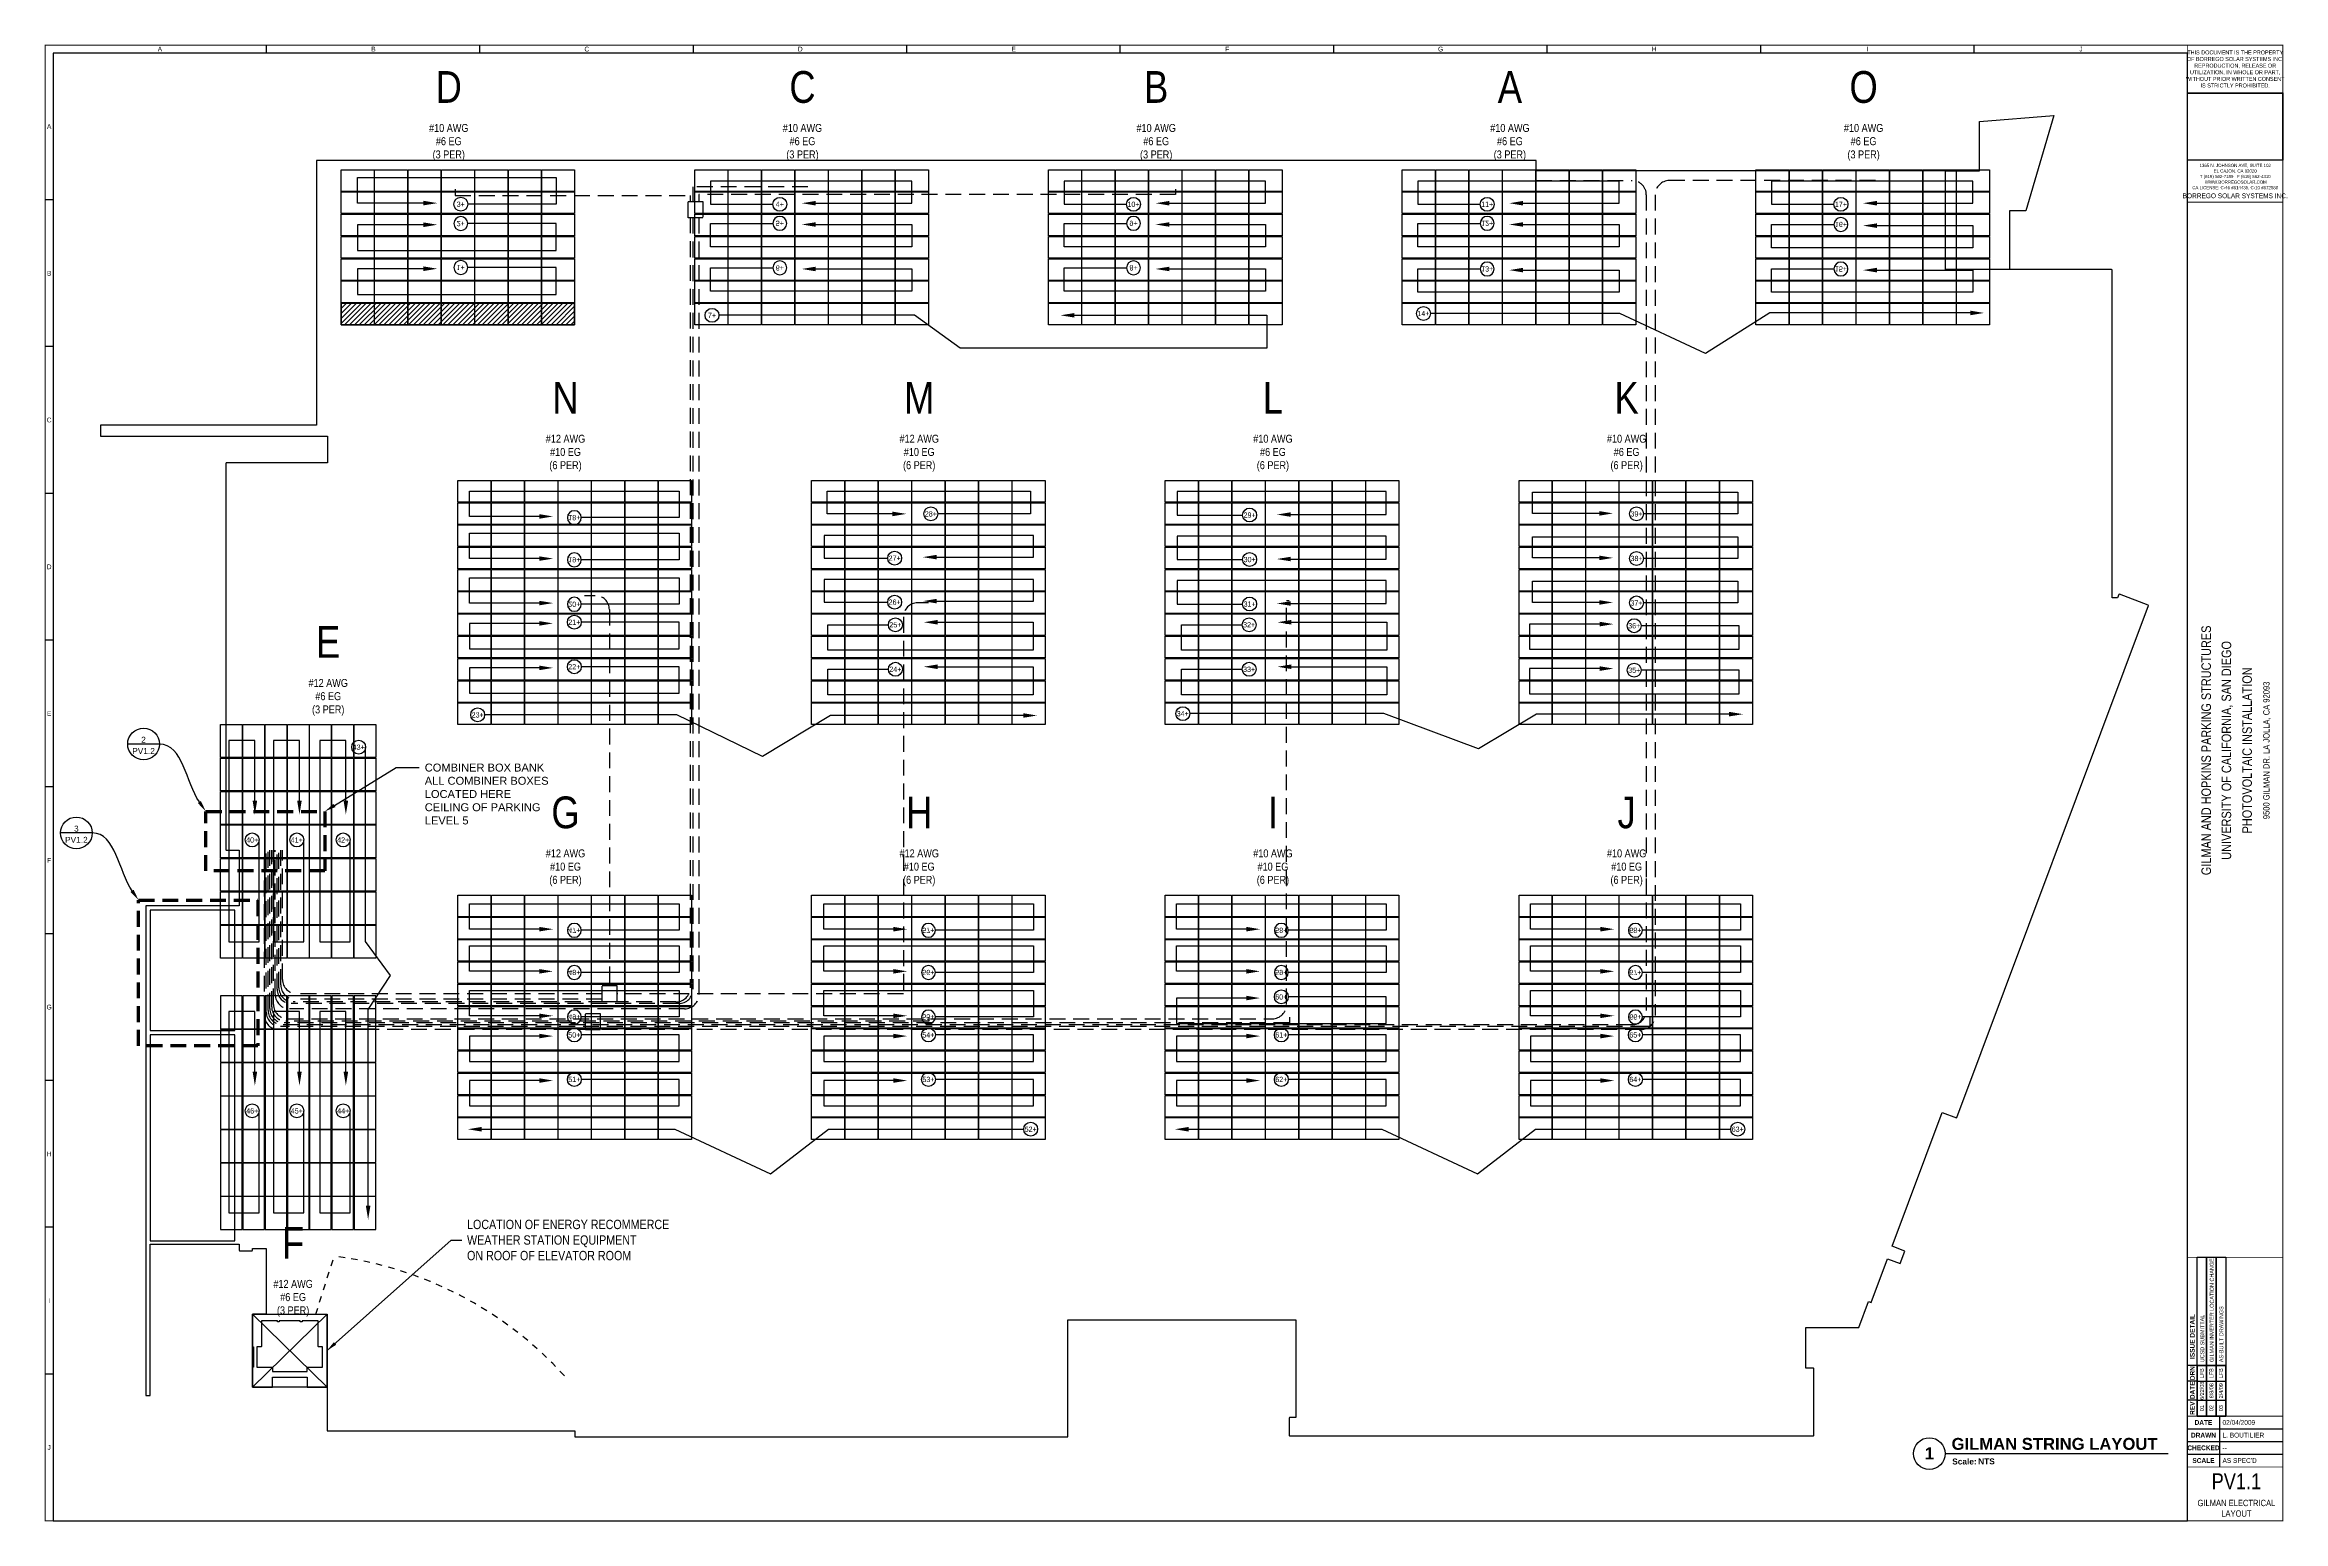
# Model space of a CAD drawing. Header units: inches. Extents: x 0.3 to 35.5, y 0.2 to 23.5.
import ezdxf
from ezdxf import colors
from ezdxf.entities.mleader import LeaderData, LeaderLine
from ezdxf.enums import TextEntityAlignment as Align
from ezdxf.math import Vec2, Vec3

# ---------------------------------------------------------------- set-up
doc = ezdxf.new("R2010")
doc.units = ezdxf.units.IN
doc.header["$MEASUREMENT"] = 0
doc.linetypes.add('555-2$0$HIDDEN', pattern=[0.375, 0.25, -0.125])
doc.linetypes.add('HIDDEN', pattern=[0.375, 0.25, -0.125])
for name, color, linetype in [('$AUDIT_BAD_LAYER1', 7, 'Continuous'), ('555-2$0$A-AREA', 9, 'Continuous'), ('555-2$0$A-FLOR-OVHD', 2, '555-2$0$HIDDEN'), ('A - Level 2', 7, 'Continuous'), ('AN - Text', 7, 'Continuous'), ('BS Title Block 24 x 36$0$TITLEBLOCK', 7, 'Continuous'), ('E-STRINGS', 62, 'Continuous'), ('Modules - P', 1, 'Continuous'), ('TITLEBLOCK', 7, 'Continuous')]:
    doc.layers.add(name, color=color, linetype=linetype)
doc.layers.add('E - Conduit', color=7, linetype='HIDDEN', lineweight=25)
doc.styles.add('Arial Narrow', font='ARIALN.TTF', dxfattribs={"height": 1})
doc.styles.add('Borrego', font='ARIALN.TTF')
doc.styles.add('Borrego 8th NO-ANNO', font='ARIALN.TTF')
doc.styles.add('BS Title Block 24 x 36$0$Borrego', font='ARIALN.TTF')
doc.styles.add('SANSSERIFBOLD', font='sanssb__.ttf')
doc.styles.get("Standard").update_dxf_attribs({"font": 'ARIAL.TTF'})
doc.dimstyles.new('Borrego', dxfattribs={"dimtxt": 0.075, "dimasz": 0.1, "dimexe": 0.05, "dimexo": 0.05, "dimgap": 0.05, "dimtad": 0, "dimdec": 0, "dimzin": 0, "dimdsep": 46, "dimlunit": 3, "dimtxsty": 'Borrego', "dimcen": 0.05, "dimadec": 1, "dimazin": 0, "dimtfac": 1, "dimtdec": 0, "dimtofl": 0, "dimtmove": 0, "dimatfit": 3, "dimfxl": 1, "dimtolj": 1, "dimtzin": 0, "dimarcsym": 0})
picture_1 = doc.add_image_def('image1.tif', size_in_pixel=(1233, 872))

msp = doc.modelspace()

# ---------------------------------------------------------------- texts
at = {"insert": (6.902, 4.68), "char_height": 0.14725, "attachment_point": 4, "style": 'Borrego'}
msp.add_mtext('\\A1;LOCATION OF ENERGY RECOMMERCE\\PWEATHER STATION EQUIPMENT\\PON ROOF OF ELEVATOR ROOM', dxfattribs=at)
at = {"layer": 'AN - Text', "char_height": 0.125, "width": 2.75194, "attachment_point": 5, "style": 'Borrego 8th NO-ANNO'}
for s, insert in [('{\\H4x;D}\\P#10 AWG\\P#6 EG\\P(3 PER)', (6.614, 22.391)), ('{\\H4x;C}\\P#10 AWG\\P#6 EG\\P(3 PER)', (12.186, 22.391)), ('{\\H4x;B}\\P#10 AWG\\P#6 EG\\P(3 PER)', (17.758, 22.391)), ('{\\H4x;A}\\P#10 AWG\\P#6 EG\\P(3 PER)', (23.33, 22.391)), ('{\\H4x;O}\\P#10 AWG\\P#6 EG\\P(3 PER)', (28.902, 22.391)), ('{\\H4x;N}\\P#12 AWG\\P#10 EG\\P(6 PER)', (8.453, 17.495)), ('{\\H4x;M}\\P#12 AWG\\P#10 EG\\P(6 PER)', (14.025, 17.495)), ('{\\H4x;L}\\P#10 AWG\\P#6 EG\\P(6 PER)', (19.597, 17.495)), ('{\\H4x;K}\\P#10 AWG\\P#6 EG\\P(6 PER)', (25.169, 17.495)), ('{\\H4x;E}\\P#12 AWG\\P#6 EG\\P(3 PER)', (4.715, 13.647)), ('{\\H4x;G}\\P#12 AWG\\P#10 EG\\P(6 PER)', (8.453, 10.962)), ('{\\H4x;H}\\P#12 AWG\\P#10 EG\\P(6 PER)', (14.025, 10.962)), ('{\\H4x;I}\\P#10 AWG\\P#10 EG\\P(6 PER)', (19.597, 10.962)), ('{\\H4x;J}\\P#10 AWG\\P#10 EG\\P(6 PER)', (25.169, 10.962)), ('{\\H4x;F}\\P#12 AWG\\P#6 EG\\P(3 PER)', (4.162, 4.179))]:
    msp.add_mtext(s, dxfattribs=dict(at, insert=insert))
at = {"layer": 'TITLEBLOCK', "insert": (34.775, 0.662), "char_height": 0.375, "width": 1.5, "attachment_point": 5, "style": 'Borrego'}
msp.add_mtext('\\pt0.09;{\\H0.66667x;PV1.1}\\P{\\H0.26667x;GILMAN ELECTRICAL LAYOUT}', dxfattribs=at)

# ---------------------------------------------------------------- blocks, each defined once
blk = doc.blocks.new('*E10')
at = {"layer": '555-2$0$A-AREA'}
for points in [[(4105.3, 3215.3), (4079.1, 3215.3), (4079.1, 3109.8), (3964.1, 3109.8), (3964.1, 3286.8), (4025.1, 3286.8), (4025.1, 3375.4), (4158.4, 3386.3), (4108.2, 3215.3)], [(921.1, 1349.7), (945.4, 1349.7), (945.4, 1231.8), (921.1, 1231.8), (921.1, 1172.8), (922.9, 1172.8), (922.9, 1136.8), (921.1, 1136.8), (921.1, 1100.8), (957.1, 1100.8), (957.1, 1118.6), (1019.1, 1118.6), (1019.1, 1100.8), (1055.1, 1100.8), (1055.1, 1021.8), (1500.4, 1021.8), (1500.4, 1021.8), (1500.4, 1011.3), (2386.6, 1011.3), (2386.6, 1221.8), (2796.1, 1221.8), (2796.1, 1045.8), (2784.9, 1045.8), (2784.1, 1045.1), (2784.1, 1013.6), (2784.9, 1012.8), (3726.4, 1012.8), (3727.1, 1013.6), (3727.1, 1134.1), (3726.4, 1134.8), (3712.6, 1134.8), (3712.6, 1207.8), (3807.8, 1207.8), (3825.2, 1254.4), (3830.2, 1252.6), (3859.6, 1331.3), (3882.1, 1322.9), (3890.5, 1345.3), (3868, 1353.8), (3958, 1594.4), (3983.6, 1584.9), (3984.5, 1585.3), (4328.8, 2505.6), (4328.3, 2506.5), (4276.3, 2526), (4275.4, 2525.5), (4273.1, 2519.4), (4263.1, 2519.4), (4263.1, 3109.1), (4262.4, 3109.8), (3964.1, 3109.8), (3964.1, 3286.1), (3963.4, 3286.8), (3228.1, 3286.8), (3228.1, 3305.8), (3228.1, 3305.8), (1036.1, 3305.8), (1036.1, 3305.8), (1036.1, 3305.8), (1036.1, 3305.8), (1036.1, 2829.8), (648.1, 2829.8), (648.1, 2809.8), (1056.1, 2809.8), (1056.1, 2761.8), (873.9, 2761.8), (873.1, 2761.1), (873.1, 2066.6), (873.9, 2065.8), (897.1, 2065.8), (897.1, 1965.8), (729.1, 1965.8), (729.1, 1085.8), (737.1, 1085.8), (737.1, 1357.8), (897.1, 1357.8), (897.1, 1346.6), (897.9, 1345.8), (920.4, 1345.8), (921.1, 1346.6), (921.1, 1349.7)], [(889.1, 1741.8), (889.1, 1957.8), (737.1, 1957.8), (737.1, 1741.8)], [(889.1, 1363.8), (889.1, 1733.8), (737.1, 1733.8), (737.1, 1363.8)], [(966, 1219.8), (937.1, 1219.8), (937.1, 1173.6), (936.4, 1172.8), (929.1, 1172.8), (929.1, 1136.8), (956.4, 1136.8), (957.1, 1136.1), (957.1, 1128.8), (1019.1, 1128.8), (1019.1, 1136.1), (1019.9, 1136.8), (1047.1, 1136.8), (1047.1, 1172.8), (1039.9, 1172.8), (1039.1, 1173.6), (1039.1, 1219.8), (1010.3, 1219.8), (1010.3, 1217.8), (1007, 1217.8), (1007, 1219.8), (969.3, 1219.8), (969.3, 1217.8), (966, 1217.8)]]:
    blk.add_lwpolyline(points, close=True, dxfattribs=at)
at = {"layer": '555-2$0$A-FLOR-OVHD'}
blk.add_line((1034.8, 1231.8), (1068, 1336.1), dxfattribs=at)
blk.add_arc((984.1, 669.3), 672, 42.2407, 82.8276, dxfattribs=at)
blk = doc.blocks.new('_TagCircle')
at = {"layer": 'E-STRINGS', "linetype": 'ByBlock', "lineweight": -2}
blk.add_circle((0, 0), 0.125, dxfattribs=at)
at = {"layer": 'E-STRINGS', "style": 'Arial Narrow'}
blk.add_attdef('TAGNUMBER', text='', height=0.09375, dxfattribs=at).set_placement((0, -0.046875), align=Align.CENTER)
blk = doc.blocks.new('BS Title Block 24 x 36$0$Revision Box New')
blk.add_lwpolyline([(-1.5, 2.527), (1.002, 2.527), (1.002, 2.377), (-1.5, 2.377)], close=True)
at = {"layer": 'BS Title Block 24 x 36$0$TITLEBLOCK'}
for p, q in [((-1.25, 2.527), (-1.25, 2.377)), ((-0.95, 2.527), (-0.95, 2.377)), ((-0.7, 2.527), (-0.7, 2.377))]:
    blk.add_line(p, q, dxfattribs=at)
blk.add_lwpolyline([(-1.5, 2.377), (-0.7, 2.377), (-0.7, 2.527), (-1.5, 2.527)], close=True, dxfattribs=at)
at = {"layer": 'BS Title Block 24 x 36$0$TITLEBLOCK', "style": 'BS Title Block 24 x 36$0$Borrego'}
for tag, p in [('03', (-1.375, 2.452)), ('01/15/07', (-1.1, 2.452)), ('DRN', (-0.825, 2.452))]:
    blk.add_attdef(tag, text='', height=0.0625, dxfattribs=at).set_placement(p, align=Align.MIDDLE_CENTER)
blk.add_attdef('AS_BUILT', text='', height=0.0625, dxfattribs=at).set_placement((-0.65, 2.446), align=Align.MIDDLE_LEFT)
blk = doc.blocks.new('BS Title Block 24 x 36')
at = {"layer": 'BS Title Block 24 x 36$0$TITLEBLOCK'}
for p, q in [((-1.5, 23.25), (-1.5, 23.25)), ((-1.35, 2.45), (-1.5, 2.45)), ((-1.35, 2.2), (-1.5, 2.2)), ((-1.35, 1.9), (-1.5, 1.9)), ((-1, 1.65), (-1, 0.85))]:
    blk.add_line(p, q, dxfattribs=at)
at = {"layer": 'BS Title Block 24 x 36$0$TITLEBLOCK', "const_width": 0.0125}
for points in [[(-1.5, 0), (0, 0), (0, 23.25), (-1.5, 23.25)], [(0, 0), (-1.5, 0), (-1.5, 23.25), (0, 23.25)], [(-1.5, 1.65), (-1.35, 1.65), (-1.35, 4.152), (-1.5, 4.152)]]:
    blk.add_lwpolyline(points, close=True, dxfattribs=at)
for points in [[(-1.5, 22.5), (0, 22.5)], [(-1.5, 21.439), (0, 21.439)], [(-1.5, 20.777), (0, 20.777)], [(-1.5, 4.152), (0, 4.152)]]:
    blk.add_lwpolyline(points, dxfattribs=at)
at = {"layer": 'BS Title Block 24 x 36$0$TITLEBLOCK'}
for points in [[(-1.5, 1.65, 0.0125, 0.0125, 0), (0, 1.65, 0.0125, 0.0125, 0)], [(-1.5, 0.85, 0.0125, 0.0125, 0), (0, 0.85, 0.0125, 0.0125, 0)]]:
    blk.add_lwpolyline(points, format="xyseb", dxfattribs=at)
for points in [[(-1.5, 1.45), (0, 1.45)], [(-1.5, 1.25), (0, 1.25)], [(-1.5, 1.05), (0, 1.05)]]:
    blk.add_lwpolyline(points, dxfattribs=at)
at = {"layer": 'BS Title Block 24 x 36$0$TITLEBLOCK', "rotation": 90}
for p, values in [((1.177, 3.15), {'AS_BUILT': 'UCSD SUBMITTAL', '01/15/07': '6/22/08', '03': '01', 'DRN': 'LFB'}), ((1.327, 3.15), {'AS_BUILT': 'GILMAN INVERTER LOCATION CHANGE', '01/15/07': '8/8/08', '03': '02', 'DRN': 'LFB'}), ((1.477, 3.15), {'AS_BUILT': 'AS-BUILT DRAWINGS', '01/15/07': '2/4/09', '03': '03', 'DRN': 'LFB'})]:
    blk.add_blockref('BS Title Block 24 x 36$0$Revision Box New', p, dxfattribs=at).add_auto_attribs(values)
at = {"layer": 'BS Title Block 24 x 36$0$TITLEBLOCK', "style": 'BS Title Block 24 x 36$0$Borrego'}
for s, insert, char_height, width, attachment_point in [('THIS DOCUMENT IS THE PROPERTY OF BORREGO SOLAR SYSTEMS INC. REPRODUCTION, RELEASE OR UTILIZATION, IN WHOLE OR PART, WITHOUT PRIOR WRITTEN CONSENT IS STRICTLY PROHIBITED.', (-0.75, 22.875), 0.0625, 1.34656, 5), ('{\\fArial Narrow|b1|i0|c0|p34;DATE}', (-1.25, 1.55), 0.075, 0.5, 5), ('02/04/2009', (-0.95, 1.55), 0.075, 1, 4), ('{\\fArial Narrow|b1|i0|c0|p34;CHECKED}', (-1.25, 1.15), 0.075, 0.5, 5), ('{\\fArial Narrow|b1|i0|c0|p34;DRAWN}', (-1.25, 1.35), 0.075, 0.5, 5), ('--', (-0.95, 1.15), 0.075, 1, 4), ('L. BOUTILIER', (-0.95, 1.35), 0.075, 1, 4), ('{\\fArial Narrow|b1|i0|c0|p34;SCALE}', (-1.25, 0.95), 0.075, 0.5, 5), ("AS SPEC'D", (-0.95, 0.95), 0.075, 1, 4)]:
    blk.add_mtext(s, dxfattribs=dict(at, insert=insert, char_height=char_height, width=width, attachment_point=attachment_point))
at = {"layer": 'BS Title Block 24 x 36$0$TITLEBLOCK', "line_spacing_factor": 1.05, "style": 'BS Title Block 24 x 36$0$Borrego'}
for s, insert, char_height, width, attachment_point in [('1365 N. JOHNSON AVE, SUITE 102\\PEL CAJON, CA 92020\\PT (619) 562-7189   F (619) 562-4310\\P WWW.BORREGOSOLAR.COM\\PCA LICENSE: C-46 #814435, C-10 #872888  ', (-0.75, 21.176), 0.05, 1.5, 5), ('BORREGO SOLAR SYSTEMS INC.', (-0.75, 20.914), 0.075, 1.75, 2)]:
    blk.add_mtext(s, dxfattribs=dict(at, insert=insert, char_height=char_height, width=width, attachment_point=attachment_point))
at = {"layer": 'BS Title Block 24 x 36$0$TITLEBLOCK', "rotation": 90, "style": 'BS Title Block 24 x 36$0$Borrego'}
for s, insert, char_height, width, attachment_point in [('GILMAN AND HOPKINS PARKING STRUCTURES', (-1.206, 12.139), 0.15, 4.25, 5), ('UNIVERSITY OF CALIFORNIA, SAN DIEGO', (-0.875, 12.139), 0.15, 4.25, 5), ('PHOTOVOLTAIC INSTALLATION', (-0.562, 12.139), 0.15, 4.25, 5), ('9500 GILMAN DR. LA JOLLA, CA 92093', (-0.25, 12.139), 0.1, 4.25, 5), ('{\\fArial Narrow|b1|i0|c0|p34;ISSUE DETAIL}', (-1.425, 2.55), 0.075, 0.6, 4), ('{\\fArial Narrow|b1|i0|c0|p34;DRN}', (-1.425, 2.327), 0.075, 0.41908, 5), ('{\\fArial Narrow|b1|i0|c0|p34;DATE}', (-1.425, 2.057), 0.075, 0.41908, 5), ('{\\fArial Narrow|b1|i0|c0|p34;REV}', (-1.425, 1.775), 0.075, 0.45, 5)]:
    blk.add_mtext(s, dxfattribs=dict(at, insert=insert, char_height=char_height, width=width, attachment_point=attachment_point))
image = blk.add_image(picture_1, insert=(-1.5, 21.439), size_in_units=(1.493, 1.056))
image.dxf.flags = 7
at = {"layer": 'BS Title Block 24 x 36$0$TITLEBLOCK'}
image = blk.add_image(picture_1, insert=(-1.5, 21.439), size_in_units=(1.5, 1.061), dxfattribs=at)
image.dxf.flags = 11
blk = doc.blocks.new('Border 24 x 36')
at = {"layer": '$AUDIT_BAD_LAYER1'}
for p, q in [((0.5, 23.5), (0.5, 0.375)), ((34.125, 23.5), (0.5, 23.5)), ((3.863, 23.5), (3.863, 23.625)), ((7.225, 23.5), (7.225, 23.625)), ((10.588, 23.5), (10.588, 23.625)), ((13.95, 23.5), (13.95, 23.625)), ((17.312, 23.5), (17.312, 23.625)), ((20.675, 23.5), (20.675, 23.625)), ((24.038, 23.5), (24.038, 23.625)), ((27.4, 23.5), (27.4, 23.625)), ((30.762, 23.5), (30.762, 23.625)), ((0.5, 21.188), (0.375, 21.188)), ((0.5, 18.875), (0.375, 18.875)), ((0.5, 16.562), (0.375, 16.562)), ((0.5, 14.25), (0.375, 14.25)), ((0.5, 11.938), (0.375, 11.938)), ((0.5, 9.625), (0.375, 9.625)), ((0.5, 7.312), (0.375, 7.312)), ((0.5, 5), (0.375, 5)), ((0.5, 2.688), (0.375, 2.688))]:
    blk.add_line(p, q, dxfattribs=at)
at = {"layer": '$AUDIT_BAD_LAYER1', "const_width": 0.0125}
blk.add_lwpolyline([(0.375, 0.375), (35.625, 0.375), (35.625, 23.625), (0.375, 23.625)], close=True, dxfattribs=at)
at = {"layer": '$AUDIT_BAD_LAYER1', "char_height": 0.075, "width": 0.18967, "attachment_point": 5, "style": 'Borrego'}
for s, insert in [('A', (2.183, 23.563)), ('B', (5.546, 23.563)), ('C', (8.908, 23.563)), ('D', (12.271, 23.563)), ('E', (15.633, 23.563)), ('F', (18.996, 23.563)), ('G', (22.358, 23.563)), ('H', (25.721, 23.563)), ('I', (29.083, 23.563)), ('J', (32.446, 23.563)), ('A', (0.438, 22.344)), ('B', (0.438, 20.031)), ('C', (0.438, 17.719)), ('D', (0.438, 15.406)), ('E', (0.438, 13.094)), ('F', (0.438, 10.781)), ('G', (0.438, 8.469)), ('H', (0.438, 6.156)), ('I', (0.438, 3.844)), ('J', (0.438, 1.531))]:
    blk.add_mtext(s, dxfattribs=dict(at, insert=insert))
blk = doc.blocks.new('*U15')
at = {"layer": '$AUDIT_BAD_LAYER1'}
blk.add_line((0.842, -0.513), (4.354, -0.513), dxfattribs=at)
at = {"layer": '$AUDIT_BAD_LAYER1', "lineweight": 25}
blk.add_circle((0.592, -0.513), 0.25, dxfattribs=at)
at = {"layer": '$AUDIT_BAD_LAYER1', "insert": (0.952, -0.591), "char_height": 0.0938, "width": 0.39163, "attachment_point": 1, "style": 'SANSSERIFBOLD'}
blk.add_mtext('Scale: ', dxfattribs=at)
at = {"layer": '$AUDIT_BAD_LAYER1', "ltscale": 15, "style": 'SANSSERIFBOLD', "flags": 8}
blk.add_attdef('VIEWNAME', text='', height=0.188, dxfattribs=at).set_placement((0.942, -0.511), align=Align.BOTTOM_LEFT)
blk.add_attdef('#', text='', height=0.188, dxfattribs=at).set_placement((0.592, -0.511), align=Align.MIDDLE_CENTER)
blk.add_attdef('VPSCALE', text='', height=0.0938, dxfattribs=at).set_placement((1.362, -0.589), align=Align.TOP_LEFT)
blk = doc.blocks.new('_DetailCallout - Imperial')
at = {"color": 0, "linetype": 'ByBlock', "lineweight": -2}
blk.add_line((0.25, 0), (-0.25, 0), dxfattribs=at)
blk.add_circle((0, 0), 0.25, dxfattribs=at)
at = {"color": 0}
for tag, p in [('VIEWNUMBER', (0, 0.021)), ('SHEETNUMBER', (0, -0.156))]:
    blk.add_attdef(tag, text='', height=0.0938, dxfattribs=at).set_placement(p, align=Align.CENTER)

# ---------------------------------------------------------------- hatches: boundary and pattern name
at = {"layer": 'E-STRINGS'}
h = msp.add_hatch(dxfattribs=at)
h.set_pattern_fill('ANSI31', color=256, scale=50, style=0)
h.set_pattern_definition([(45, (1.4823, -27.77613), (-0.03873629, 0.03873629), [])])
h.paths.add_polyline_path([(4.919, 19.099), (8.597, 19.099), (8.597, 19.441), (4.919, 19.441)])

# ---------------------------------------------------------------- linework, layer by layer
for p, q in [((3.522, 3.513), (4.697, 2.364)), ((4.697, 3.513), (3.522, 2.364)), ((4.697, 2.364), (4.697, 3.513))]:
    msp.add_line(p, q)
msp.add_lwpolyline([(3.522, 3.513), (4.697, 3.513), (4.697, 2.364), (3.522, 2.364)], close=True)
at = {"layer": 'AN - Text', "linetype": 'Continuous'}
msp.add_lwpolyline([(0.381, 0.256), (34.006, 0.256), (34.006, 23.381), (0.381, 23.381)], close=True, dxfattribs=at)
at = {"layer": 'AN - Text', "linetype": 'HIDDEN', "lineweight": 70}
for points in [[(2.787, 11.434), (4.662, 11.434), (4.662, 10.496), (2.787, 10.496)], [(1.728, 10.034), (3.604, 10.034), (3.604, 7.74), (1.728, 7.74)]]:
    msp.add_lwpolyline(points, close=True, dxfattribs=at)
at = {"layer": 'E - Conduit'}
for p, q in [((6.713, 21.239), (6.713, 21.139)), ((12.273, 21.276), (10.461, 21.276)), ((10.461, 21.276), (10.461, 21.045)), ((18.063, 21.239), (18.063, 21.155)), ((23.742, 21.373), (25.255, 21.373)), ((29.087, 21.373), (25.843, 21.373)), ((6.713, 21.139), (10.417, 21.139)), ((10.417, 21.139), (10.417, 21.045)), ((18.063, 21.155), (10.554, 21.155)), ((10.554, 21.155), (10.554, 21.045)), ((25.479, 21.149), (25.479, 10.376)), ((25.619, 21.149), (25.619, 8.22)), ((10.417, 20.792), (10.417, 8.655)), ((10.461, 20.788), (10.461, 8.631)), ((10.554, 20.788), (10.554, 8.548)), ((8.755, 14.837), (8.92, 14.837)), ((9.144, 14.613), (9.144, 8.69)), ((13.777, 14.497), (13.777, 8.561)), ((14.172, 14.721), (14.001, 14.721)), ((19.812, 8.391), (19.812, 14.755)), ((19.812, 14.755), (19.852, 14.755)), ((3.711, 8.22), (3.711, 10.823)), ((3.74, 8.269), (3.74, 10.823)), ((3.768, 8.297), (3.768, 10.823)), ((3.797, 8.326), (3.797, 10.823)), ((3.825, 8.354), (3.825, 10.823)), ((3.853, 8.391), (3.853, 10.823)), ((3.882, 8.548), (3.882, 10.823)), ((3.91, 8.631), (3.91, 10.823)), ((3.938, 8.655), (3.938, 10.823)), ((3.967, 8.7), (3.967, 10.823)), ((3.995, 8.785), (3.995, 10.823)), ((25.479, 10.376), (25.479, 8.456)), ((9.029, 8.476), (4.191, 8.476)), ((9.029, 8.561), (4.219, 8.561)), ((13.777, 8.561), (9.26, 8.561)), ((14.179, 8.13), (4.049, 8.13)), ((4.077, 8.167), (19.588, 8.167)), ((10.33, 8.324), (4.106, 8.324)), ((10.237, 8.407), (4.134, 8.407)), ((10.193, 8.431), (4.162, 8.431)), ((14.179, 8.193), (14.179, 8.13)), ((19.858, 8.193), (19.858, 8.102)), ((25.479, 8.456), (25.479, 8.297)), ((25.537, 8.193), (25.537, 8.045)), ((25.395, 7.996), (3.935, 7.996)), ((25.479, 8.045), (3.964, 8.045)), ((25.255, 8.073), (3.992, 8.073)), ((19.858, 8.102), (4.02, 8.102)), ((25.537, 8.045), (25.479, 8.045))]:
    msp.add_line(p, q, dxfattribs=at)
for points in [[(10.385, 21.045), (10.617, 21.045), (10.617, 20.788), (10.385, 20.788)], [(9.029, 8.69), (9.26, 8.69), (9.26, 8.432), (9.029, 8.432)], [(8.768, 8.248), (8.999, 8.248), (8.999, 7.99), (8.768, 7.99)]]:
    msp.add_lwpolyline(points, close=True, dxfattribs=at)
for centre, start, end in [((25.255, 21.149), 359.9999, 90), ((25.843, 21.149), 90, 180), ((8.92, 14.613), 0, 90), ((14.001, 14.497), 90, 180), ((4.106, 8.548), 180, 270), ((4.134, 8.631), 180, 270), ((4.162, 8.655), 180, 270), ((4.191, 8.7), 180, 270), ((4.219, 8.785), 180, 270), ((10.193, 8.655), 270, 0), ((10.237, 8.631), 270, 0), ((10.33, 8.548), 270, 0), ((3.935, 8.22), 180, 270), ((3.964, 8.269), 180, 270), ((3.992, 8.297), 180, 270), ((4.02, 8.326), 180, 270), ((4.049, 8.354), 180, 270), ((4.077, 8.391), 180, 270), ((19.588, 8.391), 270, 0), ((25.255, 8.297), 270, 0), ((25.395, 8.22), 270, 0)]:
    msp.add_arc(centre, 0.224, start, end, dxfattribs=at)
at = {"layer": 'E-STRINGS'}
msp.add_lwpolyline([(4.919, 19.099), (8.597, 19.099), (8.597, 19.441), (4.919, 19.441)], close=True, dxfattribs=at)
at = {"layer": 'Modules - P'}
for points in [[(4.919, 21.544), (5.437, 21.544), (5.437, 21.202), (4.919, 21.202)], [(5.446, 21.544), (5.964, 21.544), (5.964, 21.202), (5.446, 21.202)], [(5.972, 21.544), (6.49, 21.544), (6.49, 21.202), (5.972, 21.202)], [(6.499, 21.544), (7.017, 21.544), (7.017, 21.202), (6.499, 21.202)], [(7.026, 21.544), (7.544, 21.544), (7.544, 21.202), (7.026, 21.202)], [(7.553, 21.544), (8.071, 21.544), (8.071, 21.202), (7.553, 21.202)], [(8.079, 21.544), (8.597, 21.544), (8.597, 21.202), (8.079, 21.202)], [(10.491, 21.544), (11.009, 21.544), (11.009, 21.202), (10.491, 21.202)], [(11.017, 21.544), (11.535, 21.544), (11.535, 21.202), (11.017, 21.202)], [(11.544, 21.544), (12.062, 21.544), (12.062, 21.202), (11.544, 21.202)], [(12.071, 21.544), (12.589, 21.544), (12.589, 21.202), (12.071, 21.202)], [(12.598, 21.544), (13.116, 21.544), (13.116, 21.202), (12.598, 21.202)], [(13.125, 21.544), (13.643, 21.544), (13.643, 21.202), (13.125, 21.202)], [(13.651, 21.544), (14.169, 21.544), (14.169, 21.202), (13.651, 21.202)], [(16.063, 21.544), (16.581, 21.544), (16.581, 21.202), (16.063, 21.202)], [(16.589, 21.544), (17.107, 21.544), (17.107, 21.202), (16.589, 21.202)], [(17.116, 21.544), (17.634, 21.544), (17.634, 21.202), (17.116, 21.202)], [(17.643, 21.544), (18.161, 21.544), (18.161, 21.202), (17.643, 21.202)], [(18.17, 21.544), (18.688, 21.544), (18.688, 21.202), (18.17, 21.202)], [(18.696, 21.544), (19.214, 21.544), (19.214, 21.202), (18.696, 21.202)], [(19.223, 21.544), (19.741, 21.544), (19.741, 21.202), (19.223, 21.202)], [(21.635, 21.544), (22.153, 21.544), (22.153, 21.202), (21.635, 21.202)], [(22.161, 21.544), (22.679, 21.544), (22.679, 21.202), (22.161, 21.202)], [(22.688, 21.544), (23.206, 21.544), (23.206, 21.202), (22.688, 21.202)], [(23.215, 21.544), (23.733, 21.544), (23.733, 21.202), (23.215, 21.202)], [(23.742, 21.544), (24.26, 21.544), (24.26, 21.202), (23.742, 21.202)], [(24.268, 21.544), (24.786, 21.544), (24.786, 21.202), (24.268, 21.202)], [(24.795, 21.544), (25.313, 21.544), (25.313, 21.202), (24.795, 21.202)], [(27.206, 21.544), (27.724, 21.544), (27.724, 21.202), (27.206, 21.202)], [(27.733, 21.544), (28.251, 21.544), (28.251, 21.202), (27.733, 21.202)], [(28.26, 21.544), (28.778, 21.544), (28.778, 21.202), (28.26, 21.202)], [(28.787, 21.544), (29.305, 21.544), (29.305, 21.202), (28.787, 21.202)], [(29.314, 21.544), (29.832, 21.544), (29.832, 21.202), (29.314, 21.202)], [(29.84, 21.544), (30.358, 21.544), (30.358, 21.202), (29.84, 21.202)], [(30.367, 21.544), (30.885, 21.544), (30.885, 21.202), (30.367, 21.202)], [(4.919, 21.194), (5.437, 21.194), (5.437, 20.852), (4.919, 20.852)], [(5.446, 21.194), (5.964, 21.194), (5.964, 20.852), (5.446, 20.852)], [(5.972, 21.194), (6.49, 21.194), (6.49, 20.852), (5.972, 20.852)], [(6.499, 21.194), (7.017, 21.194), (7.017, 20.852), (6.499, 20.852)], [(7.026, 21.194), (7.544, 21.194), (7.544, 20.852), (7.026, 20.852)], [(7.553, 21.194), (8.071, 21.194), (8.071, 20.852), (7.553, 20.852)], [(8.079, 21.194), (8.597, 21.194), (8.597, 20.852), (8.079, 20.852)], [(10.491, 21.194), (11.009, 21.194), (11.009, 20.852), (10.491, 20.852)], [(11.017, 21.194), (11.535, 21.194), (11.535, 20.852), (11.017, 20.852)], [(11.544, 21.194), (12.062, 21.194), (12.062, 20.852), (11.544, 20.852)], [(12.071, 21.194), (12.589, 21.194), (12.589, 20.852), (12.071, 20.852)], [(12.598, 21.194), (13.116, 21.194), (13.116, 20.852), (12.598, 20.852)], [(13.125, 21.194), (13.643, 21.194), (13.643, 20.852), (13.125, 20.852)], [(13.651, 21.194), (14.169, 21.194), (14.169, 20.852), (13.651, 20.852)], [(16.063, 21.194), (16.581, 21.194), (16.581, 20.852), (16.063, 20.852)], [(16.589, 21.194), (17.107, 21.194), (17.107, 20.852), (16.589, 20.852)], [(17.116, 21.194), (17.634, 21.194), (17.634, 20.852), (17.116, 20.852)], [(17.643, 21.194), (18.161, 21.194), (18.161, 20.852), (17.643, 20.852)], [(18.17, 21.194), (18.688, 21.194), (18.688, 20.852), (18.17, 20.852)], [(18.696, 21.194), (19.214, 21.194), (19.214, 20.852), (18.696, 20.852)], [(19.223, 21.194), (19.741, 21.194), (19.741, 20.852), (19.223, 20.852)], [(21.635, 21.194), (22.153, 21.194), (22.153, 20.852), (21.635, 20.852)], [(22.161, 21.194), (22.679, 21.194), (22.679, 20.852), (22.161, 20.852)], [(22.688, 21.194), (23.206, 21.194), (23.206, 20.852), (22.688, 20.852)], [(23.215, 21.194), (23.733, 21.194), (23.733, 20.852), (23.215, 20.852)], [(23.742, 21.194), (24.26, 21.194), (24.26, 20.852), (23.742, 20.852)], [(24.268, 21.194), (24.786, 21.194), (24.786, 20.852), (24.268, 20.852)], [(24.795, 21.194), (25.313, 21.194), (25.313, 20.852), (24.795, 20.852)], [(27.206, 21.194), (27.724, 21.194), (27.724, 20.852), (27.206, 20.852)], [(27.733, 21.194), (28.251, 21.194), (28.251, 20.852), (27.733, 20.852)], [(28.26, 21.194), (28.778, 21.194), (28.778, 20.852), (28.26, 20.852)], [(28.787, 21.194), (29.305, 21.194), (29.305, 20.852), (28.787, 20.852)], [(29.314, 21.194), (29.832, 21.194), (29.832, 20.852), (29.314, 20.852)], [(29.84, 21.194), (30.358, 21.194), (30.358, 20.852), (29.84, 20.852)], [(30.367, 21.194), (30.885, 21.194), (30.885, 20.852), (30.367, 20.852)], [(4.919, 20.843), (5.437, 20.843), (5.437, 20.501), (4.919, 20.501)], [(5.446, 20.843), (5.964, 20.843), (5.964, 20.501), (5.446, 20.501)], [(5.972, 20.843), (6.49, 20.843), (6.49, 20.501), (5.972, 20.501)], [(6.499, 20.843), (7.017, 20.843), (7.017, 20.501), (6.499, 20.501)], [(7.026, 20.843), (7.544, 20.843), (7.544, 20.501), (7.026, 20.501)], [(7.553, 20.843), (8.071, 20.843), (8.071, 20.501), (7.553, 20.501)], [(8.079, 20.843), (8.597, 20.843), (8.597, 20.501), (8.079, 20.501)], [(10.491, 20.843), (11.009, 20.843), (11.009, 20.501), (10.491, 20.501)], [(11.017, 20.843), (11.535, 20.843), (11.535, 20.501), (11.017, 20.501)], [(11.544, 20.843), (12.062, 20.843), (12.062, 20.501), (11.544, 20.501)], [(12.071, 20.843), (12.589, 20.843), (12.589, 20.501), (12.071, 20.501)], [(12.598, 20.843), (13.116, 20.843), (13.116, 20.501), (12.598, 20.501)], [(13.125, 20.843), (13.643, 20.843), (13.643, 20.501), (13.125, 20.501)], [(13.651, 20.843), (14.169, 20.843), (14.169, 20.501), (13.651, 20.501)], [(16.063, 20.843), (16.581, 20.843), (16.581, 20.501), (16.063, 20.501)], [(16.589, 20.843), (17.107, 20.843), (17.107, 20.501), (16.589, 20.501)], [(17.116, 20.843), (17.634, 20.843), (17.634, 20.501), (17.116, 20.501)], [(17.643, 20.843), (18.161, 20.843), (18.161, 20.501), (17.643, 20.501)], [(18.17, 20.843), (18.688, 20.843), (18.688, 20.501), (18.17, 20.501)], [(18.696, 20.843), (19.214, 20.843), (19.214, 20.501), (18.696, 20.501)], [(19.223, 20.843), (19.741, 20.843), (19.741, 20.501), (19.223, 20.501)], [(21.635, 20.843), (22.153, 20.843), (22.153, 20.501), (21.635, 20.501)], [(22.161, 20.843), (22.679, 20.843), (22.679, 20.501), (22.161, 20.501)], [(22.688, 20.843), (23.206, 20.843), (23.206, 20.501), (22.688, 20.501)], [(23.215, 20.843), (23.733, 20.843), (23.733, 20.501), (23.215, 20.501)], [(23.742, 20.843), (24.26, 20.843), (24.26, 20.501), (23.742, 20.501)], [(24.268, 20.843), (24.786, 20.843), (24.786, 20.501), (24.268, 20.501)], [(24.795, 20.843), (25.313, 20.843), (25.313, 20.501), (24.795, 20.501)], [(27.206, 20.843), (27.724, 20.843), (27.724, 20.501), (27.206, 20.501)], [(27.733, 20.843), (28.251, 20.843), (28.251, 20.501), (27.733, 20.501)], [(28.26, 20.843), (28.778, 20.843), (28.778, 20.501), (28.26, 20.501)], [(28.787, 20.843), (29.305, 20.843), (29.305, 20.501), (28.787, 20.501)], [(29.314, 20.843), (29.832, 20.843), (29.832, 20.501), (29.314, 20.501)], [(29.84, 20.843), (30.358, 20.843), (30.358, 20.501), (29.84, 20.501)], [(30.367, 20.843), (30.885, 20.843), (30.885, 20.501), (30.367, 20.501)], [(4.919, 20.492), (5.437, 20.492), (5.437, 20.151), (4.919, 20.151)], [(5.446, 20.492), (5.964, 20.492), (5.964, 20.151), (5.446, 20.151)], [(5.972, 20.492), (6.49, 20.492), (6.49, 20.151), (5.972, 20.151)], [(6.499, 20.492), (7.017, 20.492), (7.017, 20.151), (6.499, 20.151)], [(7.026, 20.492), (7.544, 20.492), (7.544, 20.151), (7.026, 20.151)], [(7.553, 20.492), (8.071, 20.492), (8.071, 20.151), (7.553, 20.151)], [(8.079, 20.492), (8.597, 20.492), (8.597, 20.151), (8.079, 20.151)], [(10.491, 20.492), (11.009, 20.492), (11.009, 20.151), (10.491, 20.151)], [(11.017, 20.492), (11.535, 20.492), (11.535, 20.151), (11.017, 20.151)], [(11.544, 20.492), (12.062, 20.492), (12.062, 20.151), (11.544, 20.151)], [(12.071, 20.492), (12.589, 20.492), (12.589, 20.151), (12.071, 20.151)], [(12.598, 20.492), (13.116, 20.492), (13.116, 20.151), (12.598, 20.151)], [(13.125, 20.492), (13.643, 20.492), (13.643, 20.151), (13.125, 20.151)], [(13.651, 20.492), (14.169, 20.492), (14.169, 20.151), (13.651, 20.151)], [(16.063, 20.492), (16.581, 20.492), (16.581, 20.151), (16.063, 20.151)], [(16.589, 20.492), (17.107, 20.492), (17.107, 20.151), (16.589, 20.151)], [(17.116, 20.492), (17.634, 20.492), (17.634, 20.151), (17.116, 20.151)], [(17.643, 20.492), (18.161, 20.492), (18.161, 20.151), (17.643, 20.151)], [(18.17, 20.492), (18.688, 20.492), (18.688, 20.151), (18.17, 20.151)], [(18.696, 20.492), (19.214, 20.492), (19.214, 20.151), (18.696, 20.151)], [(19.223, 20.492), (19.741, 20.492), (19.741, 20.151), (19.223, 20.151)], [(21.635, 20.492), (22.153, 20.492), (22.153, 20.151), (21.635, 20.151)], [(22.161, 20.492), (22.679, 20.492), (22.679, 20.151), (22.161, 20.151)], [(22.688, 20.492), (23.206, 20.492), (23.206, 20.151), (22.688, 20.151)], [(23.215, 20.492), (23.733, 20.492), (23.733, 20.151), (23.215, 20.151)], [(23.742, 20.492), (24.26, 20.492), (24.26, 20.151), (23.742, 20.151)], [(24.268, 20.492), (24.786, 20.492), (24.786, 20.151), (24.268, 20.151)], [(24.795, 20.492), (25.313, 20.492), (25.313, 20.151), (24.795, 20.151)], [(27.206, 20.492), (27.724, 20.492), (27.724, 20.151), (27.206, 20.151)], [(27.733, 20.492), (28.251, 20.492), (28.251, 20.151), (27.733, 20.151)], [(28.26, 20.492), (28.778, 20.492), (28.778, 20.151), (28.26, 20.151)], [(28.787, 20.492), (29.305, 20.492), (29.305, 20.151), (28.787, 20.151)], [(29.314, 20.492), (29.832, 20.492), (29.832, 20.151), (29.314, 20.151)], [(29.84, 20.492), (30.358, 20.492), (30.358, 20.151), (29.84, 20.151)], [(30.367, 20.492), (30.885, 20.492), (30.885, 20.151), (30.367, 20.151)], [(4.919, 20.142), (5.437, 20.142), (5.437, 19.8), (4.919, 19.8)], [(5.446, 20.142), (5.964, 20.142), (5.964, 19.8), (5.446, 19.8)], [(5.972, 20.142), (6.49, 20.142), (6.49, 19.8), (5.972, 19.8)], [(6.499, 20.142), (7.017, 20.142), (7.017, 19.8), (6.499, 19.8)], [(7.026, 20.142), (7.544, 20.142), (7.544, 19.8), (7.026, 19.8)], [(7.553, 20.142), (8.071, 20.142), (8.071, 19.8), (7.553, 19.8)], [(8.079, 20.142), (8.597, 20.142), (8.597, 19.8), (8.079, 19.8)], [(10.491, 20.142), (11.009, 20.142), (11.009, 19.8), (10.491, 19.8)], [(11.017, 20.142), (11.535, 20.142), (11.535, 19.8), (11.017, 19.8)], [(11.544, 20.142), (12.062, 20.142), (12.062, 19.8), (11.544, 19.8)], [(12.071, 20.142), (12.589, 20.142), (12.589, 19.8), (12.071, 19.8)], [(12.598, 20.142), (13.116, 20.142), (13.116, 19.8), (12.598, 19.8)], [(13.125, 20.142), (13.643, 20.142), (13.643, 19.8), (13.125, 19.8)], [(13.651, 20.142), (14.169, 20.142), (14.169, 19.8), (13.651, 19.8)], [(16.063, 20.142), (16.581, 20.142), (16.581, 19.8), (16.063, 19.8)], [(16.589, 20.142), (17.107, 20.142), (17.107, 19.8), (16.589, 19.8)], [(17.116, 20.142), (17.634, 20.142), (17.634, 19.8), (17.116, 19.8)], [(17.643, 20.142), (18.161, 20.142), (18.161, 19.8), (17.643, 19.8)], [(18.17, 20.142), (18.688, 20.142), (18.688, 19.8), (18.17, 19.8)], [(18.696, 20.142), (19.214, 20.142), (19.214, 19.8), (18.696, 19.8)], [(19.223, 20.142), (19.741, 20.142), (19.741, 19.8), (19.223, 19.8)], [(21.635, 20.142), (22.153, 20.142), (22.153, 19.8), (21.635, 19.8)], [(22.161, 20.142), (22.679, 20.142), (22.679, 19.8), (22.161, 19.8)], [(22.688, 20.142), (23.206, 20.142), (23.206, 19.8), (22.688, 19.8)], [(23.215, 20.142), (23.733, 20.142), (23.733, 19.8), (23.215, 19.8)], [(23.742, 20.142), (24.26, 20.142), (24.26, 19.8), (23.742, 19.8)], [(24.268, 20.142), (24.786, 20.142), (24.786, 19.8), (24.268, 19.8)], [(24.795, 20.142), (25.313, 20.142), (25.313, 19.8), (24.795, 19.8)], [(27.206, 20.142), (27.724, 20.142), (27.724, 19.8), (27.206, 19.8)], [(27.733, 20.142), (28.251, 20.142), (28.251, 19.8), (27.733, 19.8)], [(28.26, 20.142), (28.778, 20.142), (28.778, 19.8), (28.26, 19.8)], [(28.787, 20.142), (29.305, 20.142), (29.305, 19.8), (28.787, 19.8)], [(29.314, 20.142), (29.832, 20.142), (29.832, 19.8), (29.314, 19.8)], [(29.84, 20.142), (30.358, 20.142), (30.358, 19.8), (29.84, 19.8)], [(30.367, 20.142), (30.885, 20.142), (30.885, 19.8), (30.367, 19.8)], [(4.919, 19.791), (5.437, 19.791), (5.437, 19.449), (4.919, 19.449)], [(5.446, 19.791), (5.964, 19.791), (5.964, 19.449), (5.446, 19.449)], [(5.972, 19.791), (6.49, 19.791), (6.49, 19.449), (5.972, 19.449)], [(6.499, 19.791), (7.017, 19.791), (7.017, 19.449), (6.499, 19.449)], [(7.026, 19.791), (7.544, 19.791), (7.544, 19.449), (7.026, 19.449)], [(7.553, 19.791), (8.071, 19.791), (8.071, 19.449), (7.553, 19.449)], [(8.079, 19.791), (8.597, 19.791), (8.597, 19.449), (8.079, 19.449)], [(10.491, 19.791), (11.009, 19.791), (11.009, 19.449), (10.491, 19.449)], [(11.017, 19.791), (11.535, 19.791), (11.535, 19.449), (11.017, 19.449)], [(11.544, 19.791), (12.062, 19.791), (12.062, 19.449), (11.544, 19.449)], [(12.071, 19.791), (12.589, 19.791), (12.589, 19.449), (12.071, 19.449)], [(12.598, 19.791), (13.116, 19.791), (13.116, 19.449), (12.598, 19.449)], [(13.125, 19.791), (13.643, 19.791), (13.643, 19.449), (13.125, 19.449)], [(13.651, 19.791), (14.169, 19.791), (14.169, 19.449), (13.651, 19.449)], [(16.063, 19.791), (16.581, 19.791), (16.581, 19.449), (16.063, 19.449)], [(16.589, 19.791), (17.107, 19.791), (17.107, 19.449), (16.589, 19.449)], [(17.116, 19.791), (17.634, 19.791), (17.634, 19.449), (17.116, 19.449)], [(17.643, 19.791), (18.161, 19.791), (18.161, 19.449), (17.643, 19.449)], [(18.17, 19.791), (18.688, 19.791), (18.688, 19.449), (18.17, 19.449)], [(18.696, 19.791), (19.214, 19.791), (19.214, 19.449), (18.696, 19.449)], [(19.223, 19.791), (19.741, 19.791), (19.741, 19.449), (19.223, 19.449)], [(21.635, 19.791), (22.153, 19.791), (22.153, 19.449), (21.635, 19.449)], [(22.161, 19.791), (22.679, 19.791), (22.679, 19.449), (22.161, 19.449)], [(22.688, 19.791), (23.206, 19.791), (23.206, 19.449), (22.688, 19.449)], [(23.215, 19.791), (23.733, 19.791), (23.733, 19.449), (23.215, 19.449)], [(23.742, 19.791), (24.26, 19.791), (24.26, 19.449), (23.742, 19.449)], [(24.268, 19.791), (24.786, 19.791), (24.786, 19.449), (24.268, 19.449)], [(24.795, 19.791), (25.313, 19.791), (25.313, 19.449), (24.795, 19.449)], [(27.206, 19.791), (27.724, 19.791), (27.724, 19.449), (27.206, 19.449)], [(27.733, 19.791), (28.251, 19.791), (28.251, 19.449), (27.733, 19.449)], [(28.26, 19.791), (28.778, 19.791), (28.778, 19.449), (28.26, 19.449)], [(28.787, 19.791), (29.305, 19.791), (29.305, 19.449), (28.787, 19.449)], [(29.314, 19.791), (29.832, 19.791), (29.832, 19.449), (29.314, 19.449)], [(29.84, 19.791), (30.358, 19.791), (30.358, 19.449), (29.84, 19.449)], [(30.367, 19.791), (30.885, 19.791), (30.885, 19.449), (30.367, 19.449)], [(4.919, 19.441), (5.437, 19.441), (5.437, 19.099), (4.919, 19.099)], [(5.446, 19.441), (5.964, 19.441), (5.964, 19.099), (5.446, 19.099)], [(5.972, 19.441), (6.49, 19.441), (6.49, 19.099), (5.972, 19.099)], [(6.499, 19.441), (7.017, 19.441), (7.017, 19.099), (6.499, 19.099)], [(7.026, 19.441), (7.544, 19.441), (7.544, 19.099), (7.026, 19.099)], [(7.553, 19.441), (8.071, 19.441), (8.071, 19.099), (7.553, 19.099)], [(8.079, 19.441), (8.597, 19.441), (8.597, 19.099), (8.079, 19.099)], [(10.491, 19.441), (11.009, 19.441), (11.009, 19.099), (10.491, 19.099)], [(11.017, 19.441), (11.535, 19.441), (11.535, 19.099), (11.017, 19.099)], [(11.544, 19.441), (12.062, 19.441), (12.062, 19.099), (11.544, 19.099)], [(12.071, 19.441), (12.589, 19.441), (12.589, 19.099), (12.071, 19.099)], [(12.598, 19.441), (13.116, 19.441), (13.116, 19.099), (12.598, 19.099)], [(13.125, 19.441), (13.643, 19.441), (13.643, 19.099), (13.125, 19.099)], [(13.651, 19.441), (14.169, 19.441), (14.169, 19.099), (13.651, 19.099)], [(16.063, 19.441), (16.581, 19.441), (16.581, 19.099), (16.063, 19.099)], [(16.589, 19.441), (17.107, 19.441), (17.107, 19.099), (16.589, 19.099)], [(17.116, 19.441), (17.634, 19.441), (17.634, 19.099), (17.116, 19.099)], [(17.643, 19.441), (18.161, 19.441), (18.161, 19.099), (17.643, 19.099)], [(18.17, 19.441), (18.688, 19.441), (18.688, 19.099), (18.17, 19.099)], [(18.696, 19.441), (19.214, 19.441), (19.214, 19.099), (18.696, 19.099)], [(19.223, 19.441), (19.741, 19.441), (19.741, 19.099), (19.223, 19.099)], [(21.635, 19.441), (22.153, 19.441), (22.153, 19.099), (21.635, 19.099)], [(22.161, 19.441), (22.679, 19.441), (22.679, 19.099), (22.161, 19.099)], [(22.688, 19.441), (23.206, 19.441), (23.206, 19.099), (22.688, 19.099)], [(23.215, 19.441), (23.733, 19.441), (23.733, 19.099), (23.215, 19.099)], [(23.742, 19.441), (24.26, 19.441), (24.26, 19.099), (23.742, 19.099)], [(24.268, 19.441), (24.786, 19.441), (24.786, 19.099), (24.268, 19.099)], [(24.795, 19.441), (25.313, 19.441), (25.313, 19.099), (24.795, 19.099)], [(27.206, 19.441), (27.724, 19.441), (27.724, 19.099), (27.206, 19.099)], [(27.733, 19.441), (28.251, 19.441), (28.251, 19.099), (27.733, 19.099)], [(28.26, 19.441), (28.778, 19.441), (28.778, 19.099), (28.26, 19.099)], [(28.787, 19.441), (29.305, 19.441), (29.305, 19.099), (28.787, 19.099)], [(29.314, 19.441), (29.832, 19.441), (29.832, 19.099), (29.314, 19.099)], [(29.84, 19.441), (30.358, 19.441), (30.358, 19.099), (29.84, 19.099)], [(30.367, 19.441), (30.885, 19.441), (30.885, 19.099), (30.367, 19.099)], [(6.758, 16.649), (7.276, 16.649), (7.276, 16.307), (6.758, 16.307)], [(7.285, 16.649), (7.803, 16.649), (7.803, 16.307), (7.285, 16.307)], [(7.812, 16.649), (8.33, 16.649), (8.33, 16.307), (7.812, 16.307)], [(8.338, 16.649), (8.856, 16.649), (8.856, 16.307), (8.338, 16.307)], [(8.865, 16.649), (9.383, 16.649), (9.383, 16.307), (8.865, 16.307)], [(9.392, 16.649), (9.91, 16.649), (9.91, 16.307), (9.392, 16.307)], [(9.919, 16.649), (10.437, 16.649), (10.437, 16.307), (9.919, 16.307)], [(12.33, 16.649), (12.848, 16.649), (12.848, 16.307), (12.33, 16.307)], [(12.857, 16.649), (13.375, 16.649), (13.375, 16.307), (12.857, 16.307)], [(13.384, 16.649), (13.902, 16.649), (13.902, 16.307), (13.384, 16.307)], [(13.91, 16.649), (14.428, 16.649), (14.428, 16.307), (13.91, 16.307)], [(14.437, 16.649), (14.955, 16.649), (14.955, 16.307), (14.437, 16.307)], [(14.964, 16.649), (15.482, 16.649), (15.482, 16.307), (14.964, 16.307)], [(15.491, 16.649), (16.009, 16.649), (16.009, 16.307), (15.491, 16.307)], [(17.902, 16.649), (18.42, 16.649), (18.42, 16.307), (17.902, 16.307)], [(18.429, 16.649), (18.947, 16.649), (18.947, 16.307), (18.429, 16.307)], [(18.955, 16.649), (19.473, 16.649), (19.473, 16.307), (18.955, 16.307)], [(19.482, 16.649), (20, 16.649), (20, 16.307), (19.482, 16.307)], [(20.009, 16.649), (20.527, 16.649), (20.527, 16.307), (20.009, 16.307)], [(20.536, 16.649), (21.054, 16.649), (21.054, 16.307), (20.536, 16.307)], [(21.063, 16.649), (21.581, 16.649), (21.581, 16.307), (21.063, 16.307)], [(23.474, 16.649), (23.992, 16.649), (23.992, 16.307), (23.474, 16.307)], [(24.001, 16.649), (24.519, 16.649), (24.519, 16.307), (24.001, 16.307)], [(24.527, 16.649), (25.045, 16.649), (25.045, 16.307), (24.527, 16.307)], [(25.054, 16.649), (25.572, 16.649), (25.572, 16.307), (25.054, 16.307)], [(25.581, 16.649), (26.099, 16.649), (26.099, 16.307), (25.581, 16.307)], [(26.108, 16.649), (26.626, 16.649), (26.626, 16.307), (26.108, 16.307)], [(26.635, 16.649), (27.153, 16.649), (27.153, 16.307), (26.635, 16.307)], [(6.758, 16.298), (7.276, 16.298), (7.276, 15.956), (6.758, 15.956)], [(7.285, 16.298), (7.803, 16.298), (7.803, 15.956), (7.285, 15.956)], [(7.812, 16.298), (8.33, 16.298), (8.33, 15.956), (7.812, 15.956)], [(8.338, 16.298), (8.856, 16.298), (8.856, 15.956), (8.338, 15.956)], [(8.865, 16.298), (9.383, 16.298), (9.383, 15.956), (8.865, 15.956)], [(9.392, 16.298), (9.91, 16.298), (9.91, 15.956), (9.392, 15.956)], [(9.919, 16.298), (10.437, 16.298), (10.437, 15.956), (9.919, 15.956)], [(12.33, 16.298), (12.848, 16.298), (12.848, 15.956), (12.33, 15.956)], [(12.857, 16.298), (13.375, 16.298), (13.375, 15.956), (12.857, 15.956)], [(13.384, 16.298), (13.902, 16.298), (13.902, 15.956), (13.384, 15.956)], [(13.91, 16.298), (14.428, 16.298), (14.428, 15.956), (13.91, 15.956)], [(14.437, 16.298), (14.955, 16.298), (14.955, 15.956), (14.437, 15.956)], [(14.964, 16.298), (15.482, 16.298), (15.482, 15.956), (14.964, 15.956)], [(15.491, 16.298), (16.009, 16.298), (16.009, 15.956), (15.491, 15.956)], [(17.902, 16.298), (18.42, 16.298), (18.42, 15.956), (17.902, 15.956)], [(18.429, 16.298), (18.947, 16.298), (18.947, 15.956), (18.429, 15.956)], [(18.955, 16.298), (19.473, 16.298), (19.473, 15.956), (18.955, 15.956)], [(19.482, 16.298), (20, 16.298), (20, 15.956), (19.482, 15.956)], [(20.009, 16.298), (20.527, 16.298), (20.527, 15.956), (20.009, 15.956)], [(20.536, 16.298), (21.054, 16.298), (21.054, 15.956), (20.536, 15.956)], [(21.063, 16.298), (21.581, 16.298), (21.581, 15.956), (21.063, 15.956)], [(23.474, 16.298), (23.992, 16.298), (23.992, 15.956), (23.474, 15.956)], [(24.001, 16.298), (24.519, 16.298), (24.519, 15.956), (24.001, 15.956)], [(24.527, 16.298), (25.045, 16.298), (25.045, 15.956), (24.527, 15.956)], [(25.054, 16.298), (25.572, 16.298), (25.572, 15.956), (25.054, 15.956)], [(25.581, 16.298), (26.099, 16.298), (26.099, 15.956), (25.581, 15.956)], [(26.108, 16.298), (26.626, 16.298), (26.626, 15.956), (26.108, 15.956)], [(26.635, 16.298), (27.153, 16.298), (27.153, 15.956), (26.635, 15.956)], [(6.758, 15.948), (7.276, 15.948), (7.276, 15.606), (6.758, 15.606)], [(7.285, 15.948), (7.803, 15.948), (7.803, 15.606), (7.285, 15.606)], [(7.812, 15.948), (8.33, 15.948), (8.33, 15.606), (7.812, 15.606)], [(8.338, 15.948), (8.856, 15.948), (8.856, 15.606), (8.338, 15.606)], [(8.865, 15.948), (9.383, 15.948), (9.383, 15.606), (8.865, 15.606)], [(9.392, 15.948), (9.91, 15.948), (9.91, 15.606), (9.392, 15.606)], [(9.919, 15.948), (10.437, 15.948), (10.437, 15.606), (9.919, 15.606)], [(12.33, 15.948), (12.848, 15.948), (12.848, 15.606), (12.33, 15.606)], [(12.857, 15.948), (13.375, 15.948), (13.375, 15.606), (12.857, 15.606)], [(13.384, 15.948), (13.902, 15.948), (13.902, 15.606), (13.384, 15.606)], [(13.91, 15.948), (14.428, 15.948), (14.428, 15.606), (13.91, 15.606)], [(14.437, 15.948), (14.955, 15.948), (14.955, 15.606), (14.437, 15.606)], [(14.964, 15.948), (15.482, 15.948), (15.482, 15.606), (14.964, 15.606)], [(15.491, 15.948), (16.009, 15.948), (16.009, 15.606), (15.491, 15.606)], [(17.902, 15.948), (18.42, 15.948), (18.42, 15.606), (17.902, 15.606)], [(18.429, 15.948), (18.947, 15.948), (18.947, 15.606), (18.429, 15.606)], [(18.955, 15.948), (19.473, 15.948), (19.473, 15.606), (18.955, 15.606)], [(19.482, 15.948), (20, 15.948), (20, 15.606), (19.482, 15.606)], [(20.009, 15.948), (20.527, 15.948), (20.527, 15.606), (20.009, 15.606)], [(20.536, 15.948), (21.054, 15.948), (21.054, 15.606), (20.536, 15.606)], [(21.063, 15.948), (21.581, 15.948), (21.581, 15.606), (21.063, 15.606)], [(23.474, 15.948), (23.992, 15.948), (23.992, 15.606), (23.474, 15.606)], [(24.001, 15.948), (24.519, 15.948), (24.519, 15.606), (24.001, 15.606)], [(24.527, 15.948), (25.045, 15.948), (25.045, 15.606), (24.527, 15.606)], [(25.054, 15.948), (25.572, 15.948), (25.572, 15.606), (25.054, 15.606)], [(25.581, 15.948), (26.099, 15.948), (26.099, 15.606), (25.581, 15.606)], [(26.108, 15.948), (26.626, 15.948), (26.626, 15.606), (26.108, 15.606)], [(26.635, 15.948), (27.153, 15.948), (27.153, 15.606), (26.635, 15.606)], [(6.758, 15.597), (7.276, 15.597), (7.276, 15.255), (6.758, 15.255)], [(7.285, 15.597), (7.803, 15.597), (7.803, 15.255), (7.285, 15.255)], [(7.812, 15.597), (8.33, 15.597), (8.33, 15.255), (7.812, 15.255)], [(8.338, 15.597), (8.856, 15.597), (8.856, 15.255), (8.338, 15.255)], [(8.865, 15.597), (9.383, 15.597), (9.383, 15.255), (8.865, 15.255)], [(9.392, 15.597), (9.91, 15.597), (9.91, 15.255), (9.392, 15.255)], [(9.919, 15.597), (10.437, 15.597), (10.437, 15.255), (9.919, 15.255)], [(12.33, 15.597), (12.848, 15.597), (12.848, 15.255), (12.33, 15.255)], [(12.857, 15.597), (13.375, 15.597), (13.375, 15.255), (12.857, 15.255)], [(13.384, 15.597), (13.902, 15.597), (13.902, 15.255), (13.384, 15.255)], [(13.91, 15.597), (14.428, 15.597), (14.428, 15.255), (13.91, 15.255)], [(14.437, 15.597), (14.955, 15.597), (14.955, 15.255), (14.437, 15.255)], [(14.964, 15.597), (15.482, 15.597), (15.482, 15.255), (14.964, 15.255)], [(15.491, 15.597), (16.009, 15.597), (16.009, 15.255), (15.491, 15.255)], [(17.902, 15.597), (18.42, 15.597), (18.42, 15.255), (17.902, 15.255)], [(18.429, 15.597), (18.947, 15.597), (18.947, 15.255), (18.429, 15.255)], [(18.955, 15.597), (19.473, 15.597), (19.473, 15.255), (18.955, 15.255)], [(19.482, 15.597), (20, 15.597), (20, 15.255), (19.482, 15.255)], [(20.009, 15.597), (20.527, 15.597), (20.527, 15.255), (20.009, 15.255)], [(20.536, 15.597), (21.054, 15.597), (21.054, 15.255), (20.536, 15.255)], [(21.063, 15.597), (21.581, 15.597), (21.581, 15.255), (21.063, 15.255)], [(23.474, 15.597), (23.992, 15.597), (23.992, 15.255), (23.474, 15.255)], [(24.001, 15.597), (24.519, 15.597), (24.519, 15.255), (24.001, 15.255)], [(24.527, 15.597), (25.045, 15.597), (25.045, 15.255), (24.527, 15.255)], [(25.054, 15.597), (25.572, 15.597), (25.572, 15.255), (25.054, 15.255)], [(25.581, 15.597), (26.099, 15.597), (26.099, 15.255), (25.581, 15.255)], [(26.108, 15.597), (26.626, 15.597), (26.626, 15.255), (26.108, 15.255)], [(26.635, 15.597), (27.153, 15.597), (27.153, 15.255), (26.635, 15.255)], [(6.758, 15.246), (7.276, 15.246), (7.276, 14.905), (6.758, 14.905)], [(7.285, 15.246), (7.803, 15.246), (7.803, 14.905), (7.285, 14.905)], [(7.812, 15.246), (8.33, 15.246), (8.33, 14.905), (7.812, 14.905)], [(8.338, 15.246), (8.856, 15.246), (8.856, 14.905), (8.338, 14.905)], [(8.865, 15.246), (9.383, 15.246), (9.383, 14.905), (8.865, 14.905)], [(9.392, 15.246), (9.91, 15.246), (9.91, 14.905), (9.392, 14.905)], [(9.919, 15.246), (10.437, 15.246), (10.437, 14.905), (9.919, 14.905)], [(12.33, 15.246), (12.848, 15.246), (12.848, 14.905), (12.33, 14.905)], [(12.857, 15.246), (13.375, 15.246), (13.375, 14.905), (12.857, 14.905)], [(13.384, 15.246), (13.902, 15.246), (13.902, 14.905), (13.384, 14.905)], [(13.91, 15.246), (14.428, 15.246), (14.428, 14.905), (13.91, 14.905)], [(14.437, 15.246), (14.955, 15.246), (14.955, 14.905), (14.437, 14.905)], [(14.964, 15.246), (15.482, 15.246), (15.482, 14.905), (14.964, 14.905)], [(15.491, 15.246), (16.009, 15.246), (16.009, 14.905), (15.491, 14.905)], [(17.902, 15.246), (18.42, 15.246), (18.42, 14.905), (17.902, 14.905)], [(18.429, 15.246), (18.947, 15.246), (18.947, 14.905), (18.429, 14.905)], [(18.955, 15.246), (19.473, 15.246), (19.473, 14.905), (18.955, 14.905)], [(19.482, 15.246), (20, 15.246), (20, 14.905), (19.482, 14.905)], [(20.009, 15.246), (20.527, 15.246), (20.527, 14.905), (20.009, 14.905)], [(20.536, 15.246), (21.054, 15.246), (21.054, 14.905), (20.536, 14.905)], [(21.063, 15.246), (21.581, 15.246), (21.581, 14.905), (21.063, 14.905)], [(23.474, 15.246), (23.992, 15.246), (23.992, 14.905), (23.474, 14.905)], [(24.001, 15.246), (24.519, 15.246), (24.519, 14.905), (24.001, 14.905)], [(24.527, 15.246), (25.045, 15.246), (25.045, 14.905), (24.527, 14.905)], [(25.054, 15.246), (25.572, 15.246), (25.572, 14.905), (25.054, 14.905)], [(25.581, 15.246), (26.099, 15.246), (26.099, 14.905), (25.581, 14.905)], [(26.108, 15.246), (26.626, 15.246), (26.626, 14.905), (26.108, 14.905)], [(26.635, 15.246), (27.153, 15.246), (27.153, 14.905), (26.635, 14.905)], [(6.758, 14.896), (7.276, 14.896), (7.276, 14.554), (6.758, 14.554)], [(7.285, 14.896), (7.803, 14.896), (7.803, 14.554), (7.285, 14.554)], [(7.812, 14.896), (8.33, 14.896), (8.33, 14.554), (7.812, 14.554)], [(8.338, 14.896), (8.856, 14.896), (8.856, 14.554), (8.338, 14.554)], [(8.865, 14.896), (9.383, 14.896), (9.383, 14.554), (8.865, 14.554)], [(9.392, 14.896), (9.91, 14.896), (9.91, 14.554), (9.392, 14.554)], [(9.919, 14.896), (10.437, 14.896), (10.437, 14.554), (9.919, 14.554)], [(12.33, 14.896), (12.848, 14.896), (12.848, 14.554), (12.33, 14.554)], [(12.857, 14.896), (13.375, 14.896), (13.375, 14.554), (12.857, 14.554)], [(13.384, 14.896), (13.902, 14.896), (13.902, 14.554), (13.384, 14.554)], [(13.91, 14.896), (14.428, 14.896), (14.428, 14.554), (13.91, 14.554)], [(14.437, 14.896), (14.955, 14.896), (14.955, 14.554), (14.437, 14.554)], [(14.964, 14.896), (15.482, 14.896), (15.482, 14.554), (14.964, 14.554)], [(15.491, 14.896), (16.009, 14.896), (16.009, 14.554), (15.491, 14.554)], [(17.902, 14.896), (18.42, 14.896), (18.42, 14.554), (17.902, 14.554)], [(18.429, 14.896), (18.947, 14.896), (18.947, 14.554), (18.429, 14.554)], [(18.955, 14.896), (19.473, 14.896), (19.473, 14.554), (18.955, 14.554)], [(19.482, 14.896), (20, 14.896), (20, 14.554), (19.482, 14.554)], [(20.009, 14.896), (20.527, 14.896), (20.527, 14.554), (20.009, 14.554)], [(20.536, 14.896), (21.054, 14.896), (21.054, 14.554), (20.536, 14.554)], [(21.063, 14.896), (21.581, 14.896), (21.581, 14.554), (21.063, 14.554)], [(23.474, 14.896), (23.992, 14.896), (23.992, 14.554), (23.474, 14.554)], [(24.001, 14.896), (24.519, 14.896), (24.519, 14.554), (24.001, 14.554)], [(24.527, 14.896), (25.045, 14.896), (25.045, 14.554), (24.527, 14.554)], [(25.054, 14.896), (25.572, 14.896), (25.572, 14.554), (25.054, 14.554)], [(25.581, 14.896), (26.099, 14.896), (26.099, 14.554), (25.581, 14.554)], [(26.108, 14.896), (26.626, 14.896), (26.626, 14.554), (26.108, 14.554)], [(26.635, 14.896), (27.153, 14.896), (27.153, 14.554), (26.635, 14.554)], [(6.758, 14.545), (7.276, 14.545), (7.276, 14.203), (6.758, 14.203)], [(7.285, 14.545), (7.803, 14.545), (7.803, 14.203), (7.285, 14.203)], [(7.812, 14.545), (8.33, 14.545), (8.33, 14.203), (7.812, 14.203)], [(8.338, 14.545), (8.856, 14.545), (8.856, 14.203), (8.338, 14.203)], [(8.865, 14.545), (9.383, 14.545), (9.383, 14.203), (8.865, 14.203)], [(9.392, 14.545), (9.91, 14.545), (9.91, 14.203), (9.392, 14.203)], [(9.919, 14.545), (10.437, 14.545), (10.437, 14.203), (9.919, 14.203)], [(12.33, 14.545), (12.848, 14.545), (12.848, 14.203), (12.33, 14.203)], [(12.857, 14.545), (13.375, 14.545), (13.375, 14.203), (12.857, 14.203)], [(13.384, 14.545), (13.902, 14.545), (13.902, 14.203), (13.384, 14.203)], [(13.91, 14.545), (14.428, 14.545), (14.428, 14.203), (13.91, 14.203)], [(14.437, 14.545), (14.955, 14.545), (14.955, 14.203), (14.437, 14.203)], [(14.964, 14.545), (15.482, 14.545), (15.482, 14.203), (14.964, 14.203)], [(15.491, 14.545), (16.009, 14.545), (16.009, 14.203), (15.491, 14.203)], [(17.902, 14.545), (18.42, 14.545), (18.42, 14.203), (17.902, 14.203)], [(18.429, 14.545), (18.947, 14.545), (18.947, 14.203), (18.429, 14.203)], [(18.955, 14.545), (19.473, 14.545), (19.473, 14.203), (18.955, 14.203)], [(19.482, 14.545), (20, 14.545), (20, 14.203), (19.482, 14.203)], [(20.009, 14.545), (20.527, 14.545), (20.527, 14.203), (20.009, 14.203)], [(20.536, 14.545), (21.054, 14.545), (21.054, 14.203), (20.536, 14.203)], [(21.063, 14.545), (21.581, 14.545), (21.581, 14.203), (21.063, 14.203)], [(23.474, 14.545), (23.992, 14.545), (23.992, 14.203), (23.474, 14.203)], [(24.001, 14.545), (24.519, 14.545), (24.519, 14.203), (24.001, 14.203)], [(24.527, 14.545), (25.045, 14.545), (25.045, 14.203), (24.527, 14.203)], [(25.054, 14.545), (25.572, 14.545), (25.572, 14.203), (25.054, 14.203)], [(25.581, 14.545), (26.099, 14.545), (26.099, 14.203), (25.581, 14.203)], [(26.108, 14.545), (26.626, 14.545), (26.626, 14.203), (26.108, 14.203)], [(26.635, 14.545), (27.153, 14.545), (27.153, 14.203), (26.635, 14.203)], [(6.758, 14.195), (7.276, 14.195), (7.276, 13.853), (6.758, 13.853)], [(7.285, 14.195), (7.803, 14.195), (7.803, 13.853), (7.285, 13.853)], [(7.812, 14.195), (8.33, 14.195), (8.33, 13.853), (7.812, 13.853)], [(8.338, 14.195), (8.856, 14.195), (8.856, 13.853), (8.338, 13.853)], [(8.865, 14.195), (9.383, 14.195), (9.383, 13.853), (8.865, 13.853)], [(9.392, 14.195), (9.91, 14.195), (9.91, 13.853), (9.392, 13.853)], [(9.919, 14.195), (10.437, 14.195), (10.437, 13.853), (9.919, 13.853)], [(12.33, 14.195), (12.848, 14.195), (12.848, 13.853), (12.33, 13.853)], [(12.857, 14.195), (13.375, 14.195), (13.375, 13.853), (12.857, 13.853)], [(13.384, 14.195), (13.902, 14.195), (13.902, 13.853), (13.384, 13.853)], [(13.91, 14.195), (14.428, 14.195), (14.428, 13.853), (13.91, 13.853)], [(14.437, 14.195), (14.955, 14.195), (14.955, 13.853), (14.437, 13.853)], [(14.964, 14.195), (15.482, 14.195), (15.482, 13.853), (14.964, 13.853)], [(15.491, 14.195), (16.009, 14.195), (16.009, 13.853), (15.491, 13.853)], [(17.902, 14.195), (18.42, 14.195), (18.42, 13.853), (17.902, 13.853)], [(18.429, 14.195), (18.947, 14.195), (18.947, 13.853), (18.429, 13.853)], [(18.955, 14.195), (19.473, 14.195), (19.473, 13.853), (18.955, 13.853)], [(19.482, 14.195), (20, 14.195), (20, 13.853), (19.482, 13.853)], [(20.009, 14.195), (20.527, 14.195), (20.527, 13.853), (20.009, 13.853)], [(20.536, 14.195), (21.054, 14.195), (21.054, 13.853), (20.536, 13.853)], [(21.063, 14.195), (21.581, 14.195), (21.581, 13.853), (21.063, 13.853)], [(23.474, 14.195), (23.992, 14.195), (23.992, 13.853), (23.474, 13.853)], [(24.001, 14.195), (24.519, 14.195), (24.519, 13.853), (24.001, 13.853)], [(24.527, 14.195), (25.045, 14.195), (25.045, 13.853), (24.527, 13.853)], [(25.054, 14.195), (25.572, 14.195), (25.572, 13.853), (25.054, 13.853)], [(25.581, 14.195), (26.099, 14.195), (26.099, 13.853), (25.581, 13.853)], [(26.108, 14.195), (26.626, 14.195), (26.626, 13.853), (26.108, 13.853)], [(26.635, 14.195), (27.153, 14.195), (27.153, 13.853), (26.635, 13.853)], [(6.758, 13.844), (7.276, 13.844), (7.276, 13.502), (6.758, 13.502)], [(7.285, 13.844), (7.803, 13.844), (7.803, 13.502), (7.285, 13.502)], [(7.812, 13.844), (8.33, 13.844), (8.33, 13.502), (7.812, 13.502)], [(8.338, 13.844), (8.856, 13.844), (8.856, 13.502), (8.338, 13.502)], [(8.865, 13.844), (9.383, 13.844), (9.383, 13.502), (8.865, 13.502)], [(9.392, 13.844), (9.91, 13.844), (9.91, 13.502), (9.392, 13.502)], [(9.919, 13.844), (10.437, 13.844), (10.437, 13.502), (9.919, 13.502)], [(12.33, 13.844), (12.848, 13.844), (12.848, 13.502), (12.33, 13.502)], [(12.857, 13.844), (13.375, 13.844), (13.375, 13.502), (12.857, 13.502)], [(13.384, 13.844), (13.902, 13.844), (13.902, 13.502), (13.384, 13.502)], [(13.91, 13.844), (14.428, 13.844), (14.428, 13.502), (13.91, 13.502)], [(14.437, 13.844), (14.955, 13.844), (14.955, 13.502), (14.437, 13.502)], [(14.964, 13.844), (15.482, 13.844), (15.482, 13.502), (14.964, 13.502)], [(15.491, 13.844), (16.009, 13.844), (16.009, 13.502), (15.491, 13.502)], [(17.902, 13.844), (18.42, 13.844), (18.42, 13.502), (17.902, 13.502)], [(18.429, 13.844), (18.947, 13.844), (18.947, 13.502), (18.429, 13.502)], [(18.955, 13.844), (19.473, 13.844), (19.473, 13.502), (18.955, 13.502)], [(19.482, 13.844), (20, 13.844), (20, 13.502), (19.482, 13.502)], [(20.009, 13.844), (20.527, 13.844), (20.527, 13.502), (20.009, 13.502)], [(20.536, 13.844), (21.054, 13.844), (21.054, 13.502), (20.536, 13.502)], [(21.063, 13.844), (21.581, 13.844), (21.581, 13.502), (21.063, 13.502)], [(23.474, 13.844), (23.992, 13.844), (23.992, 13.502), (23.474, 13.502)], [(24.001, 13.844), (24.519, 13.844), (24.519, 13.502), (24.001, 13.502)], [(24.527, 13.844), (25.045, 13.844), (25.045, 13.502), (24.527, 13.502)], [(25.054, 13.844), (25.572, 13.844), (25.572, 13.502), (25.054, 13.502)], [(25.581, 13.844), (26.099, 13.844), (26.099, 13.502), (25.581, 13.502)], [(26.108, 13.844), (26.626, 13.844), (26.626, 13.502), (26.108, 13.502)], [(26.635, 13.844), (27.153, 13.844), (27.153, 13.502), (26.635, 13.502)], [(6.758, 13.493), (7.276, 13.493), (7.276, 13.152), (6.758, 13.152)], [(7.285, 13.493), (7.803, 13.493), (7.803, 13.152), (7.285, 13.152)], [(7.812, 13.493), (8.33, 13.493), (8.33, 13.152), (7.812, 13.152)], [(8.338, 13.493), (8.856, 13.493), (8.856, 13.152), (8.338, 13.152)], [(8.865, 13.493), (9.383, 13.493), (9.383, 13.152), (8.865, 13.152)], [(9.392, 13.493), (9.91, 13.493), (9.91, 13.152), (9.392, 13.152)], [(9.919, 13.493), (10.437, 13.493), (10.437, 13.152), (9.919, 13.152)], [(12.33, 13.493), (12.848, 13.493), (12.848, 13.152), (12.33, 13.152)], [(12.857, 13.493), (13.375, 13.493), (13.375, 13.152), (12.857, 13.152)], [(13.384, 13.493), (13.902, 13.493), (13.902, 13.152), (13.384, 13.152)], [(13.91, 13.493), (14.428, 13.493), (14.428, 13.152), (13.91, 13.152)], [(14.437, 13.493), (14.955, 13.493), (14.955, 13.152), (14.437, 13.152)], [(14.964, 13.493), (15.482, 13.493), (15.482, 13.152), (14.964, 13.152)], [(15.491, 13.493), (16.009, 13.493), (16.009, 13.152), (15.491, 13.152)], [(17.902, 13.493), (18.42, 13.493), (18.42, 13.152), (17.902, 13.152)], [(18.429, 13.493), (18.947, 13.493), (18.947, 13.152), (18.429, 13.152)], [(18.955, 13.493), (19.473, 13.493), (19.473, 13.152), (18.955, 13.152)], [(19.482, 13.493), (20, 13.493), (20, 13.152), (19.482, 13.152)], [(20.009, 13.493), (20.527, 13.493), (20.527, 13.152), (20.009, 13.152)], [(20.536, 13.493), (21.054, 13.493), (21.054, 13.152), (20.536, 13.152)], [(21.063, 13.493), (21.581, 13.493), (21.581, 13.152), (21.063, 13.152)], [(23.474, 13.493), (23.992, 13.493), (23.992, 13.152), (23.474, 13.152)], [(24.001, 13.493), (24.519, 13.493), (24.519, 13.152), (24.001, 13.152)], [(24.527, 13.493), (25.045, 13.493), (25.045, 13.152), (24.527, 13.152)], [(25.054, 13.493), (25.572, 13.493), (25.572, 13.152), (25.054, 13.152)], [(25.581, 13.493), (26.099, 13.493), (26.099, 13.152), (25.581, 13.152)], [(26.108, 13.493), (26.626, 13.493), (26.626, 13.152), (26.108, 13.152)], [(26.635, 13.493), (27.153, 13.493), (27.153, 13.152), (26.635, 13.152)], [(6.758, 13.143), (7.276, 13.143), (7.276, 12.801), (6.758, 12.801)], [(7.285, 13.143), (7.803, 13.143), (7.803, 12.801), (7.285, 12.801)], [(7.812, 13.143), (8.33, 13.143), (8.33, 12.801), (7.812, 12.801)], [(8.338, 13.143), (8.856, 13.143), (8.856, 12.801), (8.338, 12.801)], [(8.865, 13.143), (9.383, 13.143), (9.383, 12.801), (8.865, 12.801)], [(9.392, 13.143), (9.91, 13.143), (9.91, 12.801), (9.392, 12.801)], [(9.919, 13.143), (10.437, 13.143), (10.437, 12.801), (9.919, 12.801)], [(12.33, 13.143), (12.848, 13.143), (12.848, 12.801), (12.33, 12.801)], [(12.857, 13.143), (13.375, 13.143), (13.375, 12.801), (12.857, 12.801)], [(13.384, 13.143), (13.902, 13.143), (13.902, 12.801), (13.384, 12.801)], [(13.91, 13.143), (14.428, 13.143), (14.428, 12.801), (13.91, 12.801)], [(14.437, 13.143), (14.955, 13.143), (14.955, 12.801), (14.437, 12.801)], [(14.964, 13.143), (15.482, 13.143), (15.482, 12.801), (14.964, 12.801)], [(15.491, 13.143), (16.009, 13.143), (16.009, 12.801), (15.491, 12.801)], [(17.902, 13.143), (18.42, 13.143), (18.42, 12.801), (17.902, 12.801)], [(18.429, 13.143), (18.947, 13.143), (18.947, 12.801), (18.429, 12.801)], [(18.955, 13.143), (19.473, 13.143), (19.473, 12.801), (18.955, 12.801)], [(19.482, 13.143), (20, 13.143), (20, 12.801), (19.482, 12.801)], [(20.009, 13.143), (20.527, 13.143), (20.527, 12.801), (20.009, 12.801)], [(20.536, 13.143), (21.054, 13.143), (21.054, 12.801), (20.536, 12.801)], [(21.063, 13.143), (21.581, 13.143), (21.581, 12.801), (21.063, 12.801)], [(23.474, 13.143), (23.992, 13.143), (23.992, 12.801), (23.474, 12.801)], [(24.001, 13.143), (24.519, 13.143), (24.519, 12.801), (24.001, 12.801)], [(24.527, 13.143), (25.045, 13.143), (25.045, 12.801), (24.527, 12.801)], [(25.054, 13.143), (25.572, 13.143), (25.572, 12.801), (25.054, 12.801)], [(25.581, 13.143), (26.099, 13.143), (26.099, 12.801), (25.581, 12.801)], [(26.108, 13.143), (26.626, 13.143), (26.626, 12.801), (26.108, 12.801)], [(26.635, 13.143), (27.153, 13.143), (27.153, 12.801), (26.635, 12.801)], [(3.02, 12.283), (3.02, 12.801), (3.362, 12.801), (3.362, 12.283)], [(3.371, 12.283), (3.371, 12.801), (3.712, 12.801), (3.712, 12.283)], [(3.721, 12.283), (3.721, 12.801), (4.063, 12.801), (4.063, 12.283)], [(4.072, 12.283), (4.072, 12.801), (4.414, 12.801), (4.414, 12.283)], [(4.422, 12.283), (4.422, 12.801), (4.764, 12.801), (4.764, 12.283)], [(4.773, 12.283), (4.773, 12.801), (5.115, 12.801), (5.115, 12.283)], [(5.124, 12.283), (5.124, 12.801), (5.465, 12.801), (5.465, 12.283)], [(3.02, 11.756), (3.02, 12.274), (3.362, 12.274), (3.362, 11.756)], [(3.371, 11.756), (3.371, 12.274), (3.712, 12.274), (3.712, 11.756)], [(3.721, 11.756), (3.721, 12.274), (4.063, 12.274), (4.063, 11.756)], [(4.072, 11.756), (4.072, 12.274), (4.414, 12.274), (4.414, 11.756)], [(4.422, 11.756), (4.422, 12.274), (4.764, 12.274), (4.764, 11.756)], [(4.773, 11.756), (4.773, 12.274), (5.115, 12.274), (5.115, 11.756)], [(5.124, 11.756), (5.124, 12.274), (5.465, 12.274), (5.465, 11.756)], [(3.02, 11.229), (3.02, 11.747), (3.362, 11.747), (3.362, 11.229)], [(3.371, 11.229), (3.371, 11.747), (3.712, 11.747), (3.712, 11.229)], [(3.721, 11.229), (3.721, 11.747), (4.063, 11.747), (4.063, 11.229)], [(4.072, 11.229), (4.072, 11.747), (4.414, 11.747), (4.414, 11.229)], [(4.422, 11.229), (4.422, 11.747), (4.764, 11.747), (4.764, 11.229)], [(4.773, 11.229), (4.773, 11.747), (5.115, 11.747), (5.115, 11.229)], [(5.124, 11.229), (5.124, 11.747), (5.465, 11.747), (5.465, 11.229)], [(3.02, 10.703), (3.02, 11.221), (3.362, 11.221), (3.362, 10.703)], [(3.371, 10.703), (3.371, 11.221), (3.712, 11.221), (3.712, 10.703)], [(3.721, 10.703), (3.721, 11.221), (4.063, 11.221), (4.063, 10.703)], [(4.072, 10.703), (4.072, 11.221), (4.414, 11.221), (4.414, 10.703)], [(4.422, 10.703), (4.422, 11.221), (4.764, 11.221), (4.764, 10.703)], [(4.773, 10.703), (4.773, 11.221), (5.115, 11.221), (5.115, 10.703)], [(5.124, 10.703), (5.124, 11.221), (5.465, 11.221), (5.465, 10.703)], [(3.02, 10.176), (3.02, 10.694), (3.362, 10.694), (3.362, 10.176)], [(3.371, 10.176), (3.371, 10.694), (3.712, 10.694), (3.712, 10.176)], [(3.721, 10.176), (3.721, 10.694), (4.063, 10.694), (4.063, 10.176)], [(4.072, 10.176), (4.072, 10.694), (4.414, 10.694), (4.414, 10.176)], [(4.422, 10.176), (4.422, 10.694), (4.764, 10.694), (4.764, 10.176)], [(4.773, 10.176), (4.773, 10.694), (5.115, 10.694), (5.115, 10.176)], [(5.124, 10.176), (5.124, 10.694), (5.465, 10.694), (5.465, 10.176)], [(3.02, 9.649), (3.02, 10.167), (3.362, 10.167), (3.362, 9.649)], [(3.371, 9.649), (3.371, 10.167), (3.712, 10.167), (3.712, 9.649)], [(3.721, 9.649), (3.721, 10.167), (4.063, 10.167), (4.063, 9.649)], [(4.072, 9.649), (4.072, 10.167), (4.414, 10.167), (4.414, 9.649)], [(4.422, 9.649), (4.422, 10.167), (4.764, 10.167), (4.764, 9.649)], [(4.773, 9.649), (4.773, 10.167), (5.115, 10.167), (5.115, 9.649)], [(5.124, 9.649), (5.124, 10.167), (5.465, 10.167), (5.465, 9.649)], [(6.758, 10.115), (7.276, 10.115), (7.276, 9.773), (6.758, 9.773)], [(7.285, 10.115), (7.803, 10.115), (7.803, 9.773), (7.285, 9.773)], [(7.812, 10.115), (8.33, 10.115), (8.33, 9.773), (7.812, 9.773)], [(8.338, 10.115), (8.856, 10.115), (8.856, 9.773), (8.338, 9.773)], [(8.865, 10.115), (9.383, 10.115), (9.383, 9.773), (8.865, 9.773)], [(9.392, 10.115), (9.91, 10.115), (9.91, 9.773), (9.392, 9.773)], [(9.919, 10.115), (10.437, 10.115), (10.437, 9.773), (9.919, 9.773)], [(12.33, 10.115), (12.848, 10.115), (12.848, 9.773), (12.33, 9.773)], [(12.857, 10.115), (13.375, 10.115), (13.375, 9.773), (12.857, 9.773)], [(13.384, 10.115), (13.902, 10.115), (13.902, 9.773), (13.384, 9.773)], [(13.91, 10.115), (14.428, 10.115), (14.428, 9.773), (13.91, 9.773)], [(14.437, 10.115), (14.955, 10.115), (14.955, 9.773), (14.437, 9.773)], [(14.964, 10.115), (15.482, 10.115), (15.482, 9.773), (14.964, 9.773)], [(15.491, 10.115), (16.009, 10.115), (16.009, 9.773), (15.491, 9.773)], [(17.902, 10.115), (18.42, 10.115), (18.42, 9.773), (17.902, 9.773)], [(18.429, 10.115), (18.947, 10.115), (18.947, 9.773), (18.429, 9.773)], [(18.955, 10.115), (19.473, 10.115), (19.473, 9.773), (18.955, 9.773)], [(19.482, 10.115), (20, 10.115), (20, 9.773), (19.482, 9.773)], [(20.009, 10.115), (20.527, 10.115), (20.527, 9.773), (20.009, 9.773)], [(20.536, 10.115), (21.054, 10.115), (21.054, 9.773), (20.536, 9.773)], [(21.063, 10.115), (21.581, 10.115), (21.581, 9.773), (21.063, 9.773)], [(23.474, 10.115), (23.992, 10.115), (23.992, 9.773), (23.474, 9.773)], [(24.001, 10.115), (24.519, 10.115), (24.519, 9.773), (24.001, 9.773)], [(24.527, 10.115), (25.045, 10.115), (25.045, 9.773), (24.527, 9.773)], [(25.054, 10.115), (25.572, 10.115), (25.572, 9.773), (25.054, 9.773)], [(25.581, 10.115), (26.099, 10.115), (26.099, 9.773), (25.581, 9.773)], [(26.108, 10.115), (26.626, 10.115), (26.626, 9.773), (26.108, 9.773)], [(26.635, 10.115), (27.153, 10.115), (27.153, 9.773), (26.635, 9.773)], [(3.02, 9.122), (3.02, 9.64), (3.362, 9.64), (3.362, 9.122)], [(3.371, 9.122), (3.371, 9.64), (3.712, 9.64), (3.712, 9.122)], [(3.721, 9.122), (3.721, 9.64), (4.063, 9.64), (4.063, 9.122)], [(4.072, 9.122), (4.072, 9.64), (4.414, 9.64), (4.414, 9.122)], [(4.422, 9.122), (4.422, 9.64), (4.764, 9.64), (4.764, 9.122)], [(4.773, 9.122), (4.773, 9.64), (5.115, 9.64), (5.115, 9.122)], [(5.124, 9.122), (5.124, 9.64), (5.465, 9.64), (5.465, 9.122)], [(6.758, 9.765), (7.276, 9.765), (7.276, 9.423), (6.758, 9.423)], [(7.285, 9.765), (7.803, 9.765), (7.803, 9.423), (7.285, 9.423)], [(7.812, 9.765), (8.33, 9.765), (8.33, 9.423), (7.812, 9.423)], [(8.338, 9.765), (8.856, 9.765), (8.856, 9.423), (8.338, 9.423)], [(8.865, 9.765), (9.383, 9.765), (9.383, 9.423), (8.865, 9.423)], [(9.392, 9.765), (9.91, 9.765), (9.91, 9.423), (9.392, 9.423)], [(9.919, 9.765), (10.437, 9.765), (10.437, 9.423), (9.919, 9.423)], [(12.33, 9.765), (12.848, 9.765), (12.848, 9.423), (12.33, 9.423)], [(12.857, 9.765), (13.375, 9.765), (13.375, 9.423), (12.857, 9.423)], [(13.384, 9.765), (13.902, 9.765), (13.902, 9.423), (13.384, 9.423)], [(13.91, 9.765), (14.428, 9.765), (14.428, 9.423), (13.91, 9.423)], [(14.437, 9.765), (14.955, 9.765), (14.955, 9.423), (14.437, 9.423)], [(14.964, 9.765), (15.482, 9.765), (15.482, 9.423), (14.964, 9.423)], [(15.491, 9.765), (16.009, 9.765), (16.009, 9.423), (15.491, 9.423)], [(17.902, 9.765), (18.42, 9.765), (18.42, 9.423), (17.902, 9.423)], [(18.429, 9.765), (18.947, 9.765), (18.947, 9.423), (18.429, 9.423)], [(18.955, 9.765), (19.473, 9.765), (19.473, 9.423), (18.955, 9.423)], [(19.482, 9.765), (20, 9.765), (20, 9.423), (19.482, 9.423)], [(20.009, 9.765), (20.527, 9.765), (20.527, 9.423), (20.009, 9.423)], [(20.536, 9.765), (21.054, 9.765), (21.054, 9.423), (20.536, 9.423)], [(21.063, 9.765), (21.581, 9.765), (21.581, 9.423), (21.063, 9.423)], [(23.474, 9.765), (23.992, 9.765), (23.992, 9.423), (23.474, 9.423)], [(24.001, 9.765), (24.519, 9.765), (24.519, 9.423), (24.001, 9.423)], [(24.527, 9.765), (25.045, 9.765), (25.045, 9.423), (24.527, 9.423)], [(25.054, 9.765), (25.572, 9.765), (25.572, 9.423), (25.054, 9.423)], [(25.581, 9.765), (26.099, 9.765), (26.099, 9.423), (25.581, 9.423)], [(26.108, 9.765), (26.626, 9.765), (26.626, 9.423), (26.108, 9.423)], [(26.635, 9.765), (27.153, 9.765), (27.153, 9.423), (26.635, 9.423)], [(6.758, 9.414), (7.276, 9.414), (7.276, 9.072), (6.758, 9.072)], [(7.285, 9.414), (7.803, 9.414), (7.803, 9.072), (7.285, 9.072)], [(7.812, 9.414), (8.33, 9.414), (8.33, 9.072), (7.812, 9.072)], [(8.338, 9.414), (8.856, 9.414), (8.856, 9.072), (8.338, 9.072)], [(8.865, 9.414), (9.383, 9.414), (9.383, 9.072), (8.865, 9.072)], [(9.392, 9.414), (9.91, 9.414), (9.91, 9.072), (9.392, 9.072)], [(9.919, 9.414), (10.437, 9.414), (10.437, 9.072), (9.919, 9.072)], [(12.33, 9.414), (12.848, 9.414), (12.848, 9.072), (12.33, 9.072)], [(12.857, 9.414), (13.375, 9.414), (13.375, 9.072), (12.857, 9.072)], [(13.384, 9.414), (13.902, 9.414), (13.902, 9.072), (13.384, 9.072)], [(13.91, 9.414), (14.428, 9.414), (14.428, 9.072), (13.91, 9.072)], [(14.437, 9.414), (14.955, 9.414), (14.955, 9.072), (14.437, 9.072)], [(14.964, 9.414), (15.482, 9.414), (15.482, 9.072), (14.964, 9.072)], [(15.491, 9.414), (16.009, 9.414), (16.009, 9.072), (15.491, 9.072)], [(17.902, 9.414), (18.42, 9.414), (18.42, 9.072), (17.902, 9.072)], [(18.429, 9.414), (18.947, 9.414), (18.947, 9.072), (18.429, 9.072)], [(18.955, 9.414), (19.473, 9.414), (19.473, 9.072), (18.955, 9.072)], [(19.482, 9.414), (20, 9.414), (20, 9.072), (19.482, 9.072)], [(20.009, 9.414), (20.527, 9.414), (20.527, 9.072), (20.009, 9.072)], [(20.536, 9.414), (21.054, 9.414), (21.054, 9.072), (20.536, 9.072)], [(21.063, 9.414), (21.581, 9.414), (21.581, 9.072), (21.063, 9.072)], [(23.474, 9.414), (23.992, 9.414), (23.992, 9.072), (23.474, 9.072)], [(24.001, 9.414), (24.519, 9.414), (24.519, 9.072), (24.001, 9.072)], [(24.527, 9.414), (25.045, 9.414), (25.045, 9.072), (24.527, 9.072)], [(25.054, 9.414), (25.572, 9.414), (25.572, 9.072), (25.054, 9.072)], [(25.581, 9.414), (26.099, 9.414), (26.099, 9.072), (25.581, 9.072)], [(26.108, 9.414), (26.626, 9.414), (26.626, 9.072), (26.108, 9.072)], [(26.635, 9.414), (27.153, 9.414), (27.153, 9.072), (26.635, 9.072)], [(6.758, 9.064), (7.276, 9.064), (7.276, 8.722), (6.758, 8.722)], [(7.285, 9.064), (7.803, 9.064), (7.803, 8.722), (7.285, 8.722)], [(7.812, 9.064), (8.33, 9.064), (8.33, 8.722), (7.812, 8.722)], [(8.338, 9.064), (8.856, 9.064), (8.856, 8.722), (8.338, 8.722)], [(8.865, 9.064), (9.383, 9.064), (9.383, 8.722), (8.865, 8.722)], [(9.392, 9.064), (9.91, 9.064), (9.91, 8.722), (9.392, 8.722)], [(9.919, 9.064), (10.437, 9.064), (10.437, 8.722), (9.919, 8.722)], [(12.33, 9.064), (12.848, 9.064), (12.848, 8.722), (12.33, 8.722)], [(12.857, 9.064), (13.375, 9.064), (13.375, 8.722), (12.857, 8.722)], [(13.384, 9.064), (13.902, 9.064), (13.902, 8.722), (13.384, 8.722)], [(13.91, 9.064), (14.428, 9.064), (14.428, 8.722), (13.91, 8.722)], [(14.437, 9.064), (14.955, 9.064), (14.955, 8.722), (14.437, 8.722)], [(14.964, 9.064), (15.482, 9.064), (15.482, 8.722), (14.964, 8.722)], [(15.491, 9.064), (16.009, 9.064), (16.009, 8.722), (15.491, 8.722)], [(17.902, 9.064), (18.42, 9.064), (18.42, 8.722), (17.902, 8.722)], [(18.429, 9.064), (18.947, 9.064), (18.947, 8.722), (18.429, 8.722)], [(18.955, 9.064), (19.473, 9.064), (19.473, 8.722), (18.955, 8.722)], [(19.482, 9.064), (20, 9.064), (20, 8.722), (19.482, 8.722)], [(20.009, 9.064), (20.527, 9.064), (20.527, 8.722), (20.009, 8.722)], [(20.536, 9.064), (21.054, 9.064), (21.054, 8.722), (20.536, 8.722)], [(21.063, 9.064), (21.581, 9.064), (21.581, 8.722), (21.063, 8.722)], [(23.474, 9.064), (23.992, 9.064), (23.992, 8.722), (23.474, 8.722)], [(24.001, 9.064), (24.519, 9.064), (24.519, 8.722), (24.001, 8.722)], [(24.527, 9.064), (25.045, 9.064), (25.045, 8.722), (24.527, 8.722)], [(25.054, 9.064), (25.572, 9.064), (25.572, 8.722), (25.054, 8.722)], [(25.581, 9.064), (26.099, 9.064), (26.099, 8.722), (25.581, 8.722)], [(26.108, 9.064), (26.626, 9.064), (26.626, 8.722), (26.108, 8.722)], [(26.635, 9.064), (27.153, 9.064), (27.153, 8.722), (26.635, 8.722)], [(3.02, 8.526), (3.02, 8.008), (3.362, 8.008), (3.362, 8.526)], [(3.371, 8.526), (3.371, 8.008), (3.712, 8.008), (3.712, 8.526)], [(3.721, 8.526), (3.721, 8.008), (4.063, 8.008), (4.063, 8.526)], [(4.072, 8.526), (4.072, 8.008), (4.414, 8.008), (4.414, 8.526)], [(4.422, 8.526), (4.422, 8.008), (4.764, 8.008), (4.764, 8.526)], [(4.773, 8.526), (4.773, 8.008), (5.115, 8.008), (5.115, 8.526)], [(5.124, 8.526), (5.124, 8.008), (5.465, 8.008), (5.465, 8.526)], [(6.758, 8.713), (7.276, 8.713), (7.276, 8.371), (6.758, 8.371)], [(7.285, 8.713), (7.803, 8.713), (7.803, 8.371), (7.285, 8.371)], [(7.812, 8.713), (8.33, 8.713), (8.33, 8.371), (7.812, 8.371)], [(8.338, 8.713), (8.856, 8.713), (8.856, 8.371), (8.338, 8.371)], [(8.865, 8.713), (9.383, 8.713), (9.383, 8.371), (8.865, 8.371)], [(9.392, 8.713), (9.91, 8.713), (9.91, 8.371), (9.392, 8.371)], [(9.919, 8.713), (10.437, 8.713), (10.437, 8.371), (9.919, 8.371)], [(12.33, 8.713), (12.848, 8.713), (12.848, 8.371), (12.33, 8.371)], [(12.857, 8.713), (13.375, 8.713), (13.375, 8.371), (12.857, 8.371)], [(13.384, 8.713), (13.902, 8.713), (13.902, 8.371), (13.384, 8.371)], [(13.91, 8.713), (14.428, 8.713), (14.428, 8.371), (13.91, 8.371)], [(14.437, 8.713), (14.955, 8.713), (14.955, 8.371), (14.437, 8.371)], [(14.964, 8.713), (15.482, 8.713), (15.482, 8.371), (14.964, 8.371)], [(15.491, 8.713), (16.009, 8.713), (16.009, 8.371), (15.491, 8.371)], [(17.902, 8.713), (18.42, 8.713), (18.42, 8.371), (17.902, 8.371)], [(18.429, 8.713), (18.947, 8.713), (18.947, 8.371), (18.429, 8.371)], [(18.955, 8.713), (19.473, 8.713), (19.473, 8.371), (18.955, 8.371)], [(19.482, 8.713), (20, 8.713), (20, 8.371), (19.482, 8.371)], [(20.009, 8.713), (20.527, 8.713), (20.527, 8.371), (20.009, 8.371)], [(20.536, 8.713), (21.054, 8.713), (21.054, 8.371), (20.536, 8.371)], [(21.063, 8.713), (21.581, 8.713), (21.581, 8.371), (21.063, 8.371)], [(23.474, 8.713), (23.992, 8.713), (23.992, 8.371), (23.474, 8.371)], [(24.001, 8.713), (24.519, 8.713), (24.519, 8.371), (24.001, 8.371)], [(24.527, 8.713), (25.045, 8.713), (25.045, 8.371), (24.527, 8.371)], [(25.054, 8.713), (25.572, 8.713), (25.572, 8.371), (25.054, 8.371)], [(25.581, 8.713), (26.099, 8.713), (26.099, 8.371), (25.581, 8.371)], [(26.108, 8.713), (26.626, 8.713), (26.626, 8.371), (26.108, 8.371)], [(26.635, 8.713), (27.153, 8.713), (27.153, 8.371), (26.635, 8.371)], [(6.758, 8.362), (7.276, 8.362), (7.276, 8.02), (6.758, 8.02)], [(7.285, 8.362), (7.803, 8.362), (7.803, 8.02), (7.285, 8.02)], [(7.812, 8.362), (8.33, 8.362), (8.33, 8.02), (7.812, 8.02)], [(8.338, 8.362), (8.856, 8.362), (8.856, 8.02), (8.338, 8.02)], [(8.865, 8.362), (9.383, 8.362), (9.383, 8.02), (8.865, 8.02)], [(9.392, 8.362), (9.91, 8.362), (9.91, 8.02), (9.392, 8.02)], [(9.919, 8.362), (10.437, 8.362), (10.437, 8.02), (9.919, 8.02)], [(12.33, 8.362), (12.848, 8.362), (12.848, 8.02), (12.33, 8.02)], [(12.857, 8.362), (13.375, 8.362), (13.375, 8.02), (12.857, 8.02)], [(13.384, 8.362), (13.902, 8.362), (13.902, 8.02), (13.384, 8.02)], [(13.91, 8.362), (14.428, 8.362), (14.428, 8.02), (13.91, 8.02)], [(14.437, 8.362), (14.955, 8.362), (14.955, 8.02), (14.437, 8.02)], [(14.964, 8.362), (15.482, 8.362), (15.482, 8.02), (14.964, 8.02)], [(15.491, 8.362), (16.009, 8.362), (16.009, 8.02), (15.491, 8.02)], [(17.902, 8.362), (18.42, 8.362), (18.42, 8.02), (17.902, 8.02)], [(18.429, 8.362), (18.947, 8.362), (18.947, 8.02), (18.429, 8.02)], [(18.955, 8.362), (19.473, 8.362), (19.473, 8.02), (18.955, 8.02)], [(19.482, 8.362), (20, 8.362), (20, 8.02), (19.482, 8.02)], [(20.009, 8.362), (20.527, 8.362), (20.527, 8.02), (20.009, 8.02)], [(20.536, 8.362), (21.054, 8.362), (21.054, 8.02), (20.536, 8.02)], [(21.063, 8.362), (21.581, 8.362), (21.581, 8.02), (21.063, 8.02)], [(23.474, 8.362), (23.992, 8.362), (23.992, 8.02), (23.474, 8.02)], [(24.001, 8.362), (24.519, 8.362), (24.519, 8.02), (24.001, 8.02)], [(24.527, 8.362), (25.045, 8.362), (25.045, 8.02), (24.527, 8.02)], [(25.054, 8.362), (25.572, 8.362), (25.572, 8.02), (25.054, 8.02)], [(25.581, 8.362), (26.099, 8.362), (26.099, 8.02), (25.581, 8.02)], [(26.108, 8.362), (26.626, 8.362), (26.626, 8.02), (26.108, 8.02)], [(26.635, 8.362), (27.153, 8.362), (27.153, 8.02), (26.635, 8.02)], [(3.02, 7.999), (3.02, 7.481), (3.362, 7.481), (3.362, 7.999)], [(3.371, 7.999), (3.371, 7.481), (3.712, 7.481), (3.712, 7.999)], [(3.721, 7.999), (3.721, 7.481), (4.063, 7.481), (4.063, 7.999)], [(4.072, 7.999), (4.072, 7.481), (4.414, 7.481), (4.414, 7.999)], [(4.422, 7.999), (4.422, 7.481), (4.764, 7.481), (4.764, 7.999)], [(4.773, 7.999), (4.773, 7.481), (5.115, 7.481), (5.115, 7.999)], [(5.124, 7.999), (5.124, 7.481), (5.465, 7.481), (5.465, 7.999)], [(6.758, 8.012), (7.276, 8.012), (7.276, 7.67), (6.758, 7.67)], [(7.285, 8.012), (7.803, 8.012), (7.803, 7.67), (7.285, 7.67)], [(7.812, 8.012), (8.33, 8.012), (8.33, 7.67), (7.812, 7.67)], [(8.338, 8.012), (8.856, 8.012), (8.856, 7.67), (8.338, 7.67)], [(8.865, 8.012), (9.383, 8.012), (9.383, 7.67), (8.865, 7.67)], [(9.392, 8.012), (9.91, 8.012), (9.91, 7.67), (9.392, 7.67)], [(9.919, 8.012), (10.437, 8.012), (10.437, 7.67), (9.919, 7.67)], [(12.33, 8.012), (12.848, 8.012), (12.848, 7.67), (12.33, 7.67)], [(12.857, 8.012), (13.375, 8.012), (13.375, 7.67), (12.857, 7.67)], [(13.384, 8.012), (13.902, 8.012), (13.902, 7.67), (13.384, 7.67)], [(13.91, 8.012), (14.428, 8.012), (14.428, 7.67), (13.91, 7.67)], [(14.437, 8.012), (14.955, 8.012), (14.955, 7.67), (14.437, 7.67)], [(14.964, 8.012), (15.482, 8.012), (15.482, 7.67), (14.964, 7.67)], [(15.491, 8.012), (16.009, 8.012), (16.009, 7.67), (15.491, 7.67)], [(17.902, 8.012), (18.42, 8.012), (18.42, 7.67), (17.902, 7.67)], [(18.429, 8.012), (18.947, 8.012), (18.947, 7.67), (18.429, 7.67)], [(18.955, 8.012), (19.473, 8.012), (19.473, 7.67), (18.955, 7.67)], [(19.482, 8.012), (20, 8.012), (20, 7.67), (19.482, 7.67)], [(20.009, 8.012), (20.527, 8.012), (20.527, 7.67), (20.009, 7.67)], [(20.536, 8.012), (21.054, 8.012), (21.054, 7.67), (20.536, 7.67)], [(21.063, 8.012), (21.581, 8.012), (21.581, 7.67), (21.063, 7.67)], [(23.474, 8.012), (23.992, 8.012), (23.992, 7.67), (23.474, 7.67)], [(24.001, 8.012), (24.519, 8.012), (24.519, 7.67), (24.001, 7.67)], [(24.527, 8.012), (25.045, 8.012), (25.045, 7.67), (24.527, 7.67)], [(25.054, 8.012), (25.572, 8.012), (25.572, 7.67), (25.054, 7.67)], [(25.581, 8.012), (26.099, 8.012), (26.099, 7.67), (25.581, 7.67)], [(26.108, 8.012), (26.626, 8.012), (26.626, 7.67), (26.108, 7.67)], [(26.635, 8.012), (27.153, 8.012), (27.153, 7.67), (26.635, 7.67)], [(3.02, 7.473), (3.02, 6.955), (3.362, 6.955), (3.362, 7.473)], [(3.371, 7.473), (3.371, 6.955), (3.712, 6.955), (3.712, 7.473)], [(3.721, 7.473), (3.721, 6.955), (4.063, 6.955), (4.063, 7.473)], [(4.072, 7.473), (4.072, 6.955), (4.414, 6.955), (4.414, 7.473)], [(4.422, 7.473), (4.422, 6.955), (4.764, 6.955), (4.764, 7.473)], [(4.773, 7.473), (4.773, 6.955), (5.115, 6.955), (5.115, 7.473)], [(5.124, 7.473), (5.124, 6.955), (5.465, 6.955), (5.465, 7.473)], [(6.758, 7.661), (7.276, 7.661), (7.276, 7.319), (6.758, 7.319)], [(7.285, 7.661), (7.803, 7.661), (7.803, 7.319), (7.285, 7.319)], [(7.812, 7.661), (8.33, 7.661), (8.33, 7.319), (7.812, 7.319)], [(8.338, 7.661), (8.856, 7.661), (8.856, 7.319), (8.338, 7.319)], [(8.865, 7.661), (9.383, 7.661), (9.383, 7.319), (8.865, 7.319)], [(9.392, 7.661), (9.91, 7.661), (9.91, 7.319), (9.392, 7.319)], [(9.919, 7.661), (10.437, 7.661), (10.437, 7.319), (9.919, 7.319)], [(12.33, 7.661), (12.848, 7.661), (12.848, 7.319), (12.33, 7.319)], [(12.857, 7.661), (13.375, 7.661), (13.375, 7.319), (12.857, 7.319)], [(13.384, 7.661), (13.902, 7.661), (13.902, 7.319), (13.384, 7.319)], [(13.91, 7.661), (14.428, 7.661), (14.428, 7.319), (13.91, 7.319)], [(14.437, 7.661), (14.955, 7.661), (14.955, 7.319), (14.437, 7.319)], [(14.964, 7.661), (15.482, 7.661), (15.482, 7.319), (14.964, 7.319)], [(15.491, 7.661), (16.009, 7.661), (16.009, 7.319), (15.491, 7.319)], [(17.902, 7.661), (18.42, 7.661), (18.42, 7.319), (17.902, 7.319)], [(18.429, 7.661), (18.947, 7.661), (18.947, 7.319), (18.429, 7.319)], [(18.955, 7.661), (19.473, 7.661), (19.473, 7.319), (18.955, 7.319)], [(19.482, 7.661), (20, 7.661), (20, 7.319), (19.482, 7.319)], [(20.009, 7.661), (20.527, 7.661), (20.527, 7.319), (20.009, 7.319)], [(20.536, 7.661), (21.054, 7.661), (21.054, 7.319), (20.536, 7.319)], [(21.063, 7.661), (21.581, 7.661), (21.581, 7.319), (21.063, 7.319)], [(23.474, 7.661), (23.992, 7.661), (23.992, 7.319), (23.474, 7.319)], [(24.001, 7.661), (24.519, 7.661), (24.519, 7.319), (24.001, 7.319)], [(24.527, 7.661), (25.045, 7.661), (25.045, 7.319), (24.527, 7.319)], [(25.054, 7.661), (25.572, 7.661), (25.572, 7.319), (25.054, 7.319)], [(25.581, 7.661), (26.099, 7.661), (26.099, 7.319), (25.581, 7.319)], [(26.108, 7.661), (26.626, 7.661), (26.626, 7.319), (26.108, 7.319)], [(26.635, 7.661), (27.153, 7.661), (27.153, 7.319), (26.635, 7.319)], [(6.758, 7.311), (7.276, 7.311), (7.276, 6.969), (6.758, 6.969)], [(7.285, 7.311), (7.803, 7.311), (7.803, 6.969), (7.285, 6.969)], [(7.812, 7.311), (8.33, 7.311), (8.33, 6.969), (7.812, 6.969)], [(8.338, 7.311), (8.856, 7.311), (8.856, 6.969), (8.338, 6.969)], [(8.865, 7.311), (9.383, 7.311), (9.383, 6.969), (8.865, 6.969)], [(9.392, 7.311), (9.91, 7.311), (9.91, 6.969), (9.392, 6.969)], [(9.919, 7.311), (10.437, 7.311), (10.437, 6.969), (9.919, 6.969)], [(12.33, 7.311), (12.848, 7.311), (12.848, 6.969), (12.33, 6.969)], [(12.857, 7.311), (13.375, 7.311), (13.375, 6.969), (12.857, 6.969)], [(13.384, 7.311), (13.902, 7.311), (13.902, 6.969), (13.384, 6.969)], [(13.91, 7.311), (14.428, 7.311), (14.428, 6.969), (13.91, 6.969)], [(14.437, 7.311), (14.955, 7.311), (14.955, 6.969), (14.437, 6.969)], [(14.964, 7.311), (15.482, 7.311), (15.482, 6.969), (14.964, 6.969)], [(15.491, 7.311), (16.009, 7.311), (16.009, 6.969), (15.491, 6.969)], [(17.902, 7.311), (18.42, 7.311), (18.42, 6.969), (17.902, 6.969)], [(18.429, 7.311), (18.947, 7.311), (18.947, 6.969), (18.429, 6.969)], [(18.955, 7.311), (19.473, 7.311), (19.473, 6.969), (18.955, 6.969)], [(19.482, 7.311), (20, 7.311), (20, 6.969), (19.482, 6.969)], [(20.009, 7.311), (20.527, 7.311), (20.527, 6.969), (20.009, 6.969)], [(20.536, 7.311), (21.054, 7.311), (21.054, 6.969), (20.536, 6.969)], [(21.063, 7.311), (21.581, 7.311), (21.581, 6.969), (21.063, 6.969)], [(23.474, 7.311), (23.992, 7.311), (23.992, 6.969), (23.474, 6.969)], [(24.001, 7.311), (24.519, 7.311), (24.519, 6.969), (24.001, 6.969)], [(24.527, 7.311), (25.045, 7.311), (25.045, 6.969), (24.527, 6.969)], [(25.054, 7.311), (25.572, 7.311), (25.572, 6.969), (25.054, 6.969)], [(25.581, 7.311), (26.099, 7.311), (26.099, 6.969), (25.581, 6.969)], [(26.108, 7.311), (26.626, 7.311), (26.626, 6.969), (26.108, 6.969)], [(26.635, 7.311), (27.153, 7.311), (27.153, 6.969), (26.635, 6.969)], [(3.02, 6.946), (3.02, 6.428), (3.362, 6.428), (3.362, 6.946)], [(3.371, 6.946), (3.371, 6.428), (3.712, 6.428), (3.712, 6.946)], [(3.721, 6.946), (3.721, 6.428), (4.063, 6.428), (4.063, 6.946)], [(4.072, 6.946), (4.072, 6.428), (4.414, 6.428), (4.414, 6.946)], [(4.422, 6.946), (4.422, 6.428), (4.764, 6.428), (4.764, 6.946)], [(4.773, 6.946), (4.773, 6.428), (5.115, 6.428), (5.115, 6.946)], [(5.124, 6.946), (5.124, 6.428), (5.465, 6.428), (5.465, 6.946)], [(6.758, 6.96), (7.276, 6.96), (7.276, 6.618), (6.758, 6.618)], [(7.285, 6.96), (7.803, 6.96), (7.803, 6.618), (7.285, 6.618)], [(7.812, 6.96), (8.33, 6.96), (8.33, 6.618), (7.812, 6.618)], [(8.338, 6.96), (8.856, 6.96), (8.856, 6.618), (8.338, 6.618)], [(8.865, 6.96), (9.383, 6.96), (9.383, 6.618), (8.865, 6.618)], [(9.392, 6.96), (9.91, 6.96), (9.91, 6.618), (9.392, 6.618)], [(9.919, 6.96), (10.437, 6.96), (10.437, 6.618), (9.919, 6.618)], [(12.33, 6.96), (12.848, 6.96), (12.848, 6.618), (12.33, 6.618)], [(12.857, 6.96), (13.375, 6.96), (13.375, 6.618), (12.857, 6.618)], [(13.384, 6.96), (13.902, 6.96), (13.902, 6.618), (13.384, 6.618)], [(13.91, 6.96), (14.428, 6.96), (14.428, 6.618), (13.91, 6.618)], [(14.437, 6.96), (14.955, 6.96), (14.955, 6.618), (14.437, 6.618)], [(14.964, 6.96), (15.482, 6.96), (15.482, 6.618), (14.964, 6.618)], [(15.491, 6.96), (16.009, 6.96), (16.009, 6.618), (15.491, 6.618)], [(17.902, 6.96), (18.42, 6.96), (18.42, 6.618), (17.902, 6.618)], [(18.429, 6.96), (18.947, 6.96), (18.947, 6.618), (18.429, 6.618)], [(18.955, 6.96), (19.473, 6.96), (19.473, 6.618), (18.955, 6.618)], [(19.482, 6.96), (20, 6.96), (20, 6.618), (19.482, 6.618)], [(20.009, 6.96), (20.527, 6.96), (20.527, 6.618), (20.009, 6.618)], [(20.536, 6.96), (21.054, 6.96), (21.054, 6.618), (20.536, 6.618)], [(21.063, 6.96), (21.581, 6.96), (21.581, 6.618), (21.063, 6.618)], [(23.474, 6.96), (23.992, 6.96), (23.992, 6.618), (23.474, 6.618)], [(24.001, 6.96), (24.519, 6.96), (24.519, 6.618), (24.001, 6.618)], [(24.527, 6.96), (25.045, 6.96), (25.045, 6.618), (24.527, 6.618)], [(25.054, 6.96), (25.572, 6.96), (25.572, 6.618), (25.054, 6.618)], [(25.581, 6.96), (26.099, 6.96), (26.099, 6.618), (25.581, 6.618)], [(26.108, 6.96), (26.626, 6.96), (26.626, 6.618), (26.108, 6.618)], [(26.635, 6.96), (27.153, 6.96), (27.153, 6.618), (26.635, 6.618)], [(3.02, 6.419), (3.02, 5.901), (3.362, 5.901), (3.362, 6.419)], [(3.371, 6.419), (3.371, 5.901), (3.712, 5.901), (3.712, 6.419)], [(3.721, 6.419), (3.721, 5.901), (4.063, 5.901), (4.063, 6.419)], [(4.072, 6.419), (4.072, 5.901), (4.414, 5.901), (4.414, 6.419)], [(4.422, 6.419), (4.422, 5.901), (4.764, 5.901), (4.764, 6.419)], [(4.773, 6.419), (4.773, 5.901), (5.115, 5.901), (5.115, 6.419)], [(5.124, 6.419), (5.124, 5.901), (5.465, 5.901), (5.465, 6.419)], [(6.758, 6.609), (7.276, 6.609), (7.276, 6.267), (6.758, 6.267)], [(7.285, 6.609), (7.803, 6.609), (7.803, 6.267), (7.285, 6.267)], [(7.812, 6.609), (8.33, 6.609), (8.33, 6.267), (7.812, 6.267)], [(8.338, 6.609), (8.856, 6.609), (8.856, 6.267), (8.338, 6.267)], [(8.865, 6.609), (9.383, 6.609), (9.383, 6.267), (8.865, 6.267)], [(9.392, 6.609), (9.91, 6.609), (9.91, 6.267), (9.392, 6.267)], [(9.919, 6.609), (10.437, 6.609), (10.437, 6.267), (9.919, 6.267)], [(12.33, 6.609), (12.848, 6.609), (12.848, 6.267), (12.33, 6.267)], [(12.857, 6.609), (13.375, 6.609), (13.375, 6.267), (12.857, 6.267)], [(13.384, 6.609), (13.902, 6.609), (13.902, 6.267), (13.384, 6.267)], [(13.91, 6.609), (14.428, 6.609), (14.428, 6.267), (13.91, 6.267)], [(14.437, 6.609), (14.955, 6.609), (14.955, 6.267), (14.437, 6.267)], [(14.964, 6.609), (15.482, 6.609), (15.482, 6.267), (14.964, 6.267)], [(15.491, 6.609), (16.009, 6.609), (16.009, 6.267), (15.491, 6.267)], [(17.902, 6.609), (18.42, 6.609), (18.42, 6.267), (17.902, 6.267)], [(18.429, 6.609), (18.947, 6.609), (18.947, 6.267), (18.429, 6.267)], [(18.955, 6.609), (19.473, 6.609), (19.473, 6.267), (18.955, 6.267)], [(19.482, 6.609), (20, 6.609), (20, 6.267), (19.482, 6.267)], [(20.009, 6.609), (20.527, 6.609), (20.527, 6.267), (20.009, 6.267)], [(20.536, 6.609), (21.054, 6.609), (21.054, 6.267), (20.536, 6.267)], [(21.063, 6.609), (21.581, 6.609), (21.581, 6.267), (21.063, 6.267)], [(23.474, 6.609), (23.992, 6.609), (23.992, 6.267), (23.474, 6.267)], [(24.001, 6.609), (24.519, 6.609), (24.519, 6.267), (24.001, 6.267)], [(24.527, 6.609), (25.045, 6.609), (25.045, 6.267), (24.527, 6.267)], [(25.054, 6.609), (25.572, 6.609), (25.572, 6.267), (25.054, 6.267)], [(25.581, 6.609), (26.099, 6.609), (26.099, 6.267), (25.581, 6.267)], [(26.108, 6.609), (26.626, 6.609), (26.626, 6.267), (26.108, 6.267)], [(26.635, 6.609), (27.153, 6.609), (27.153, 6.267), (26.635, 6.267)], [(3.02, 5.892), (3.02, 5.374), (3.362, 5.374), (3.362, 5.892)], [(3.371, 5.892), (3.371, 5.374), (3.712, 5.374), (3.712, 5.892)], [(3.721, 5.892), (3.721, 5.374), (4.063, 5.374), (4.063, 5.892)], [(4.072, 5.892), (4.072, 5.374), (4.414, 5.374), (4.414, 5.892)], [(4.422, 5.892), (4.422, 5.374), (4.764, 5.374), (4.764, 5.892)], [(4.773, 5.892), (4.773, 5.374), (5.115, 5.374), (5.115, 5.892)], [(5.124, 5.892), (5.124, 5.374), (5.465, 5.374), (5.465, 5.892)], [(3.02, 5.366), (3.02, 4.848), (3.362, 4.848), (3.362, 5.366)], [(3.371, 5.366), (3.371, 4.848), (3.712, 4.848), (3.712, 5.366)], [(3.721, 5.366), (3.721, 4.848), (4.063, 4.848), (4.063, 5.366)], [(4.072, 5.366), (4.072, 4.848), (4.414, 4.848), (4.414, 5.366)], [(4.422, 5.366), (4.422, 4.848), (4.764, 4.848), (4.764, 5.366)], [(4.773, 5.366), (4.773, 4.848), (5.115, 4.848), (5.115, 5.366)], [(5.124, 5.366), (5.124, 4.848), (5.465, 4.848), (5.465, 5.366)]]:
    msp.add_lwpolyline(points, close=True, dxfattribs=at)

# ---------------------------------------------------------------- block references
at = {"layer": '$AUDIT_BAD_LAYER1'}
for name, p in [('Border 24 x 36', (-0.119, -0.119)), ('BS Title Block 24 x 36', (35.506, 0.256))]:
    msp.add_blockref(name, p, dxfattribs=at)
at = {"layer": 'A - Level 2', "xscale": 0.008765022565623948, "yscale": 0.008765022565622616, "zscale": 0.008765022565624012}
msp.add_blockref('*E10', (-4.551, -7.284), dxfattribs=at)
at = {"layer": 'AN - Text'}
ref = msp.add_blockref('*U15', (29.346, 1.829), dxfattribs=at)
ref.add_attrib('#', '1', dxfattribs={"layer": '$AUDIT_BAD_LAYER1', "ltscale": 15, "height": 0.188, "style": 'SANSSERIFBOLD'}).set_placement((29.938, 1.319), align=Align.MIDDLE_CENTER)
ref.add_attrib('VIEWNAME', 'GILMAN STRING LAYOUT', dxfattribs={"layer": '$AUDIT_BAD_LAYER1', "ltscale": 15, "height": 0.1875, "style": 'SANSSERIFBOLD'}).set_placement((30.288, 1.319), align=Align.BOTTOM_LEFT)
ref.add_attrib('VPSCALE', 'NTS', dxfattribs={"layer": '$AUDIT_BAD_LAYER1', "ltscale": 15, "height": 0.0938, "style": 'SANSSERIFBOLD'}).set_placement((30.707, 1.24), align=Align.TOP_LEFT)

msp.set_redraw_order([(e.dxf.handle, doc.entitydb.next_handle()) for e in msp.query("TEXT MTEXT ATTDEF DIMENSION ARC_DIMENSION")])  # texts and dimensions are drawn at this point

# ---------------------------------------------------------------- leaders
at = {"annotation_type": 0, "has_hookline": 1, "hookline_direction": 0, "text_width": 3.165}
msp.add_leader([(4.697, 2.939), (6.65, 4.68), (6.818, 4.68)], dimstyle='Borrego', override={"dimscale": 1.682884}, dxfattribs=at)
at = {"layer": 'AN - Text'}
ml = msp.add_multileader_block('Standard', dxfattribs=at)
ml.set_content('_DetailCallout - Imperial', color=256)
ml.set_attribute('VIEWNUMBER', '2', width=0)
ml.set_attribute('SHEETNUMBER', 'PV1.2', width=0)
ml.set_leader_properties()
ml.build(insert=Vec2(0, 0))
ml.multileader.update_dxf_attribs({"leader_type": 2, "text_right_attachment_type": 6, "dogleg_length": 0.36, "arrow_head_size": 0.18})
ctx = ml.context
ctx.base_point, ctx.char_height, ctx.arrow_head_size, ctx.landing_gap_size, ctx.plane_origin = Vec3(1.556, 12.495), 0.18, 0.18, 0.09, Vec3(2.787, 11.434)
ctx.right_attachment = 6
notes = []
notes.append((ctx, [(0, (1, 1, 0), (2.416, 12.495), (-1, 0), 0.36, [(0, [(2.787, 11.434)], 0, [])])]))
ctx.block.insert = Vec3(1.806, 12.495)
ml = msp.add_multileader_mtext('Standard', dxfattribs=at)
ml.set_content('COMBINER BOX BANK\\PALL COMBINER BOXES\\PLOCATED HERE\\PCEILING OF PARKING \\PLEVEL 5', color=256)
ml.set_leader_properties()
ml.build(insert=Vec2(0, 0))
ml.multileader.update_dxf_attribs({"dogleg_length": 0.36, "arrow_head_size": 0.18})
ctx = ml.context
ctx.base_point, ctx.char_height, ctx.arrow_head_size, ctx.landing_gap_size, ctx.plane_origin = Vec3(6.146, 12.123), 0.125, 0.18, 0.09, Vec3(4.662, 11.434)
notes.append((ctx, [(0, (1, 1, 0), (5.786, 12.123), (1, 0), 0.36, [(0, [(4.662, 11.434)], 0, [])])]))
ctx.mtext.insert, ctx.mtext.flow_direction = Vec3(6.236, 12.187), 5
ml = msp.add_multileader_block('Standard', dxfattribs=at)
ml.set_content('_DetailCallout - Imperial', color=256)
ml.set_attribute('VIEWNUMBER', '3', width=0)
ml.set_attribute('SHEETNUMBER', 'PV1.2', width=0)
ml.set_leader_properties()
ml.build(insert=Vec2(0, 0))
ml.multileader.update_dxf_attribs({"leader_type": 2, "text_right_attachment_type": 6, "dogleg_length": 0.36, "arrow_head_size": 0.18})
ctx = ml.context
ctx.base_point, ctx.char_height, ctx.arrow_head_size, ctx.landing_gap_size, ctx.plane_origin = Vec3(0.498, 11.095), 0.18, 0.18, 0.09, Vec3(1.728, 10.034)
ctx.right_attachment = 6
notes.append((ctx, [(0, (1, 1, 0), (1.358, 11.095), (-1, 0), 0.36, [(0, [(1.728, 10.034)], 0, [])])]))
ctx.block.insert = Vec3(0.748, 11.095)
at = {"layer": 'E-STRINGS'}
ml = msp.add_multileader_block('Standard', dxfattribs=at)
ml.set_content('_TagCircle', color=256, scale=0.876502)
ml.set_attribute('TAGNUMBER', '3+', width=0)
ml.set_leader_properties(color=256, linetype='ByLayer', lineweight=-1)
ml.build(insert=Vec2(0, 0))
ml.multileader.update_dxf_attribs({"has_dogleg": 0, "has_text_frame": 1, "text_right_attachment_type": 6, "dogleg_length": 0, "arrow_head_size": 0.219, "scale": 100})
ctx = ml.context
ctx.base_point, ctx.scale, ctx.char_height, ctx.arrow_head_size, ctx.landing_gap_size, ctx.plane_origin = Vec3(6.694, 21), 100, 15.777, 0.219, 5.259, Vec3(6.435, 21.018)
ctx.right_attachment = 6
notes.append((ctx, [(0, (1, 1, 0), (6.913, 21), (-1, 0), 0, [(0, [(6.435, 21.018), (5.179, 21.018), (5.179, 21.422), (8.308, 21.422), (8.308, 21)], 0, [])])]))
ctx.block.insert = Vec3(6.803, 21)
ml = msp.add_multileader_block('Standard', dxfattribs=at)
ml.set_content('_TagCircle', color=256, scale=0.876502)
ml.set_attribute('TAGNUMBER', '4+', width=0)
ml.set_leader_properties(color=256, linetype='ByLayer', lineweight=-1)
ml.build(insert=Vec2(0, 0))
ml.multileader.update_dxf_attribs({"has_dogleg": 0, "has_text_frame": 1, "text_right_attachment_type": 6, "dogleg_length": 0, "arrow_head_size": 0.219, "scale": 100})
ctx = ml.context
ctx.base_point, ctx.scale, ctx.char_height, ctx.arrow_head_size, ctx.landing_gap_size, ctx.plane_origin = Vec3(11.72, 20.999), 100, 15.777, 0.219, 5.259, Vec3(12.176, 21.016)
ctx.right_attachment = 6
notes.append((ctx, [(0, (1, 1, 0), (11.72, 20.999), (1, 0), 0, [(0, [(12.176, 21.016), (13.907, 21.016), (13.907, 21.366), (10.736, 21.366), (10.736, 20.999)], 0, [])])]))
ctx.block.insert = Vec3(11.829, 20.999)
ml = msp.add_multileader_block('Standard', dxfattribs=at)
ml.set_content('_TagCircle', color=256, scale=0.876502)
ml.set_attribute('TAGNUMBER', '10+', width=0)
ml.set_leader_properties(color=256, linetype='ByLayer', lineweight=-1)
ml.build(insert=Vec2(0, 0))
ml.multileader.update_dxf_attribs({"has_dogleg": 0, "has_text_frame": 1, "text_right_attachment_type": 6, "dogleg_length": 0, "arrow_head_size": 0.219, "scale": 100})
ctx = ml.context
ctx.base_point, ctx.scale, ctx.char_height, ctx.arrow_head_size, ctx.landing_gap_size, ctx.plane_origin = Vec3(17.292, 20.999), 100, 15.777, 0.219, 5.259, Vec3(17.748, 21.016)
ctx.right_attachment = 6
notes.append((ctx, [(0, (1, 1, 0), (17.292, 20.999), (1, 0), 0, [(0, [(17.748, 21.016), (19.479, 21.016), (19.479, 21.366), (16.308, 21.366), (16.308, 20.999)], 0, [])])]))
ctx.block.insert = Vec3(17.401, 20.999)
ml = msp.add_multileader_block('Standard', dxfattribs=at)
ml.set_content('_TagCircle', color=256, scale=0.876502)
ml.set_attribute('TAGNUMBER', '11+', width=0)
ml.set_leader_properties(color=256, linetype='ByLayer', lineweight=-1)
ml.build(insert=Vec2(0, 0))
ml.multileader.update_dxf_attribs({"has_dogleg": 0, "has_text_frame": 1, "text_right_attachment_type": 6, "dogleg_length": 0, "arrow_head_size": 0.219, "scale": 100})
ctx = ml.context
ctx.base_point, ctx.scale, ctx.char_height, ctx.arrow_head_size, ctx.landing_gap_size, ctx.plane_origin = Vec3(22.864, 20.999), 100, 15.777, 0.219, 5.259, Vec3(23.32, 21.016)
ctx.right_attachment = 6
notes.append((ctx, [(0, (1, 1, 0), (22.864, 20.999), (1, 0), 0, [(0, [(23.32, 21.016), (25.051, 21.016), (25.051, 21.366), (21.88, 21.366), (21.88, 20.999)], 0, [])])]))
ctx.block.insert = Vec3(22.973, 20.999)
ml = msp.add_multileader_block('Standard', dxfattribs=at)
ml.set_content('_TagCircle', color=256, scale=0.876502)
ml.set_attribute('TAGNUMBER', '17+', width=0)
ml.set_leader_properties(color=256, linetype='ByLayer', lineweight=-1)
ml.build(insert=Vec2(0, 0))
ml.multileader.update_dxf_attribs({"has_dogleg": 0, "has_text_frame": 1, "text_right_attachment_type": 6, "dogleg_length": 0, "arrow_head_size": 0.219, "scale": 100})
ctx = ml.context
ctx.base_point, ctx.scale, ctx.char_height, ctx.arrow_head_size, ctx.landing_gap_size, ctx.plane_origin = Vec3(28.436, 20.999), 100, 15.777, 0.219, 5.259, Vec3(28.892, 21.016)
ctx.right_attachment = 6
notes.append((ctx, [(0, (1, 1, 0), (28.436, 20.999), (1, 0), 0, [(0, [(28.892, 21.016), (30.622, 21.016), (30.622, 21.366), (27.452, 21.366), (27.452, 20.999)], 0, [])])]))
ctx.block.insert = Vec3(28.545, 20.999)
ml = msp.add_multileader_block('Standard', dxfattribs=at)
ml.set_content('_TagCircle', color=256, scale=-0.876502)
ml.set_attribute('TAGNUMBER', '5+', width=0)
ml.set_leader_properties(color=256, linetype='ByLayer', lineweight=-1)
ml.build(insert=Vec2(0, 0))
ml.multileader.update_dxf_attribs({"has_dogleg": 0, "has_text_frame": 1, "text_right_attachment_type": 6, "dogleg_length": 0, "arrow_head_size": 0.219, "scale": 100})
ctx = ml.context
ctx.base_point, ctx.scale, ctx.char_height, ctx.arrow_head_size, ctx.landing_gap_size, ctx.plane_origin = Vec3(11.72, 20.699), 100, 15.777, 0.219, 5.259, Vec3(12.176, 20.681)
ctx.right_attachment = 6
notes.append((ctx, [(0, (1, 1, 0), (11.72, 20.699), (1, 0), 0, [(0, [(12.176, 20.681), (13.907, 20.681), (13.907, 20.331), (10.736, 20.331), (10.736, 20.699)], 0, [])])]))
ctx.block.insert, ctx.block.rotation, ctx.block.scale = Vec3(11.829, 20.699), 3.141593, Vec3(-0.876502, 0.876502, 0.876502)
ml = msp.add_multileader_block('Standard', dxfattribs=at)
ml.set_content('_TagCircle', color=256, scale=-0.876502)
ml.set_attribute('TAGNUMBER', '9+', width=0)
ml.set_leader_properties(color=256, linetype='ByLayer', lineweight=-1)
ml.build(insert=Vec2(0, 0))
ml.multileader.update_dxf_attribs({"has_dogleg": 0, "has_text_frame": 1, "text_right_attachment_type": 6, "dogleg_length": 0, "arrow_head_size": 0.219, "scale": 100})
ctx = ml.context
ctx.base_point, ctx.scale, ctx.char_height, ctx.arrow_head_size, ctx.landing_gap_size, ctx.plane_origin = Vec3(17.292, 20.699), 100, 15.777, 0.219, 5.259, Vec3(17.748, 20.681)
ctx.right_attachment = 6
notes.append((ctx, [(0, (1, 1, 0), (17.292, 20.699), (1, 0), 0, [(0, [(17.748, 20.681), (19.479, 20.681), (19.479, 20.331), (16.308, 20.331), (16.308, 20.699)], 0, [])])]))
ctx.block.insert, ctx.block.rotation, ctx.block.scale = Vec3(17.401, 20.699), 3.141593, Vec3(-0.876502, 0.876502, 0.876502)
ml = msp.add_multileader_block('Standard', dxfattribs=at)
ml.set_content('_TagCircle', color=256, scale=-0.876502)
ml.set_attribute('TAGNUMBER', '12+', width=0)
ml.set_leader_properties(color=256, linetype='ByLayer', lineweight=-1)
ml.build(insert=Vec2(0, 0))
ml.multileader.update_dxf_attribs({"has_dogleg": 0, "has_text_frame": 1, "text_right_attachment_type": 6, "dogleg_length": 0, "arrow_head_size": 0.219, "scale": 100})
ctx = ml.context
ctx.base_point, ctx.scale, ctx.char_height, ctx.arrow_head_size, ctx.landing_gap_size, ctx.plane_origin = Vec3(22.864, 20.699), 100, 15.777, 0.219, 5.259, Vec3(23.32, 20.681)
ctx.right_attachment = 6
notes.append((ctx, [(0, (1, 1, 0), (22.864, 20.699), (1, 0), 0, [(0, [(23.32, 20.681), (25.051, 20.681), (25.051, 20.331), (21.88, 20.331), (21.88, 20.699)], 0, [])])]))
ctx.block.insert, ctx.block.rotation, ctx.block.scale = Vec3(22.973, 20.699), 3.141593, Vec3(-0.876502, 0.876502, 0.876502)
ml = msp.add_multileader_block('Standard', dxfattribs=at)
ml.set_content('_TagCircle', color=256, scale=-0.876502)
ml.set_attribute('TAGNUMBER', '2+', width=0)
ml.set_leader_properties(color=256, linetype='ByLayer', lineweight=-1)
ml.build(insert=Vec2(0, 0))
ml.multileader.update_dxf_attribs({"has_dogleg": 0, "has_text_frame": 1, "text_right_attachment_type": 6, "dogleg_length": 0, "arrow_head_size": 0.219, "scale": 100})
ctx = ml.context
ctx.base_point, ctx.scale, ctx.char_height, ctx.arrow_head_size, ctx.landing_gap_size, ctx.plane_origin = Vec3(6.694, 20.695), 100, 15.777, 0.219, 5.259, Vec3(6.435, 20.677)
ctx.right_attachment = 6
notes.append((ctx, [(0, (1, 1, 0), (6.913, 20.695), (-1, 0), 0, [(0, [(6.435, 20.677), (5.179, 20.677), (5.179, 20.272), (8.308, 20.272), (8.308, 20.695)], 0, [])])]))
ctx.block.insert, ctx.block.rotation, ctx.block.scale = Vec3(6.803, 20.695), 3.141593, Vec3(-0.876502, 0.876502, 0.876502)
ml = msp.add_multileader_block('Standard', dxfattribs=at)
ml.set_content('_TagCircle', color=256, scale=-0.876502)
ml.set_attribute('TAGNUMBER', '16+', width=0)
ml.set_leader_properties(color=256, linetype='ByLayer', lineweight=-1)
ml.build(insert=Vec2(0, 0))
ml.multileader.update_dxf_attribs({"has_dogleg": 0, "has_text_frame": 1, "text_right_attachment_type": 6, "dogleg_length": 0, "arrow_head_size": 0.219, "scale": 100})
ctx = ml.context
ctx.base_point, ctx.scale, ctx.char_height, ctx.arrow_head_size, ctx.landing_gap_size, ctx.plane_origin = Vec3(28.436, 20.681), 100, 15.777, 0.219, 5.259, Vec3(28.892, 20.663)
ctx.right_attachment = 6
notes.append((ctx, [(0, (1, 1, 0), (28.436, 20.681), (1, 0), 0, [(0, [(28.892, 20.663), (30.622, 20.663), (30.622, 20.314), (27.452, 20.314), (27.452, 20.681)], 0, [])])]))
ctx.block.insert, ctx.block.rotation, ctx.block.scale = Vec3(28.545, 20.681), 3.141593, Vec3(-0.876502, 0.876502, 0.876502)
ml = msp.add_multileader_block('Standard', dxfattribs=at)
ml.set_content('_TagCircle', color=256, scale=-0.876502)
ml.set_attribute('TAGNUMBER', '1+', width=0)
ml.set_leader_properties(color=256, linetype='ByLayer', lineweight=-1)
ml.build(insert=Vec2(0, 0))
ml.multileader.update_dxf_attribs({"has_dogleg": 0, "has_text_frame": 1, "text_right_attachment_type": 6, "dogleg_length": 0, "arrow_head_size": 0.219, "scale": 100})
ctx = ml.context
ctx.base_point, ctx.scale, ctx.char_height, ctx.arrow_head_size, ctx.landing_gap_size, ctx.plane_origin = Vec3(6.694, 20.003), 100, 15.777, 0.219, 5.259, Vec3(6.435, 19.984)
ctx.right_attachment = 6
notes.append((ctx, [(0, (1, 1, 0), (6.913, 20.003), (-1, 0), 0, [(0, [(6.435, 19.984), (5.179, 19.984), (5.179, 19.58), (8.308, 19.58), (8.308, 20.003)], 0, [])])]))
ctx.block.insert, ctx.block.rotation, ctx.block.scale = Vec3(6.803, 20.003), 3.141593, Vec3(-0.876502, 0.876502, 0.876502)
ml = msp.add_multileader_block('Standard', dxfattribs=at)
ml.set_content('_TagCircle', color=256, scale=-0.876502)
ml.set_attribute('TAGNUMBER', '6+', width=0)
ml.set_leader_properties(color=256, linetype='ByLayer', lineweight=-1)
ml.build(insert=Vec2(0, 0))
ml.multileader.update_dxf_attribs({"has_dogleg": 0, "has_text_frame": 1, "text_right_attachment_type": 6, "dogleg_length": 0, "arrow_head_size": 0.219, "scale": 100})
ctx = ml.context
ctx.base_point, ctx.scale, ctx.char_height, ctx.arrow_head_size, ctx.landing_gap_size, ctx.plane_origin = Vec3(11.72, 19.997), 100, 15.777, 0.219, 5.259, Vec3(12.176, 19.98)
ctx.right_attachment = 6
notes.append((ctx, [(0, (1, 1, 0), (11.72, 19.997), (1, 0), 0, [(0, [(12.176, 19.98), (13.907, 19.98), (13.907, 19.63), (10.736, 19.63), (10.736, 19.997)], 0, [])])]))
ctx.block.insert, ctx.block.rotation, ctx.block.scale = Vec3(11.829, 19.997), 3.141593, Vec3(-0.876502, 0.876502, 0.876502)
ml = msp.add_multileader_block('Standard', dxfattribs=at)
ml.set_content('_TagCircle', color=256, scale=-0.876502)
ml.set_attribute('TAGNUMBER', '8+', width=0)
ml.set_leader_properties(color=256, linetype='ByLayer', lineweight=-1)
ml.build(insert=Vec2(0, 0))
ml.multileader.update_dxf_attribs({"has_dogleg": 0, "has_text_frame": 1, "text_right_attachment_type": 6, "dogleg_length": 0, "arrow_head_size": 0.219, "scale": 100})
ctx = ml.context
ctx.base_point, ctx.scale, ctx.char_height, ctx.arrow_head_size, ctx.landing_gap_size, ctx.plane_origin = Vec3(17.292, 19.997), 100, 15.777, 0.219, 5.259, Vec3(17.748, 19.98)
ctx.right_attachment = 6
notes.append((ctx, [(0, (1, 1, 0), (17.292, 19.997), (1, 0), 0, [(0, [(17.748, 19.98), (19.479, 19.98), (19.479, 19.63), (16.308, 19.63), (16.308, 19.997)], 0, [])])]))
ctx.block.insert, ctx.block.rotation, ctx.block.scale = Vec3(17.401, 19.997), 3.141593, Vec3(-0.876502, 0.876502, 0.876502)
ml = msp.add_multileader_block('Standard', dxfattribs=at)
ml.set_content('_TagCircle', color=256, scale=-0.876502)
ml.set_attribute('TAGNUMBER', '13+', width=0)
ml.set_leader_properties(color=256, linetype='ByLayer', lineweight=-1)
ml.build(insert=Vec2(0, 0))
ml.multileader.update_dxf_attribs({"has_dogleg": 0, "has_text_frame": 1, "text_right_attachment_type": 6, "dogleg_length": 0, "arrow_head_size": 0.219, "scale": 100})
ctx = ml.context
ctx.base_point, ctx.scale, ctx.char_height, ctx.arrow_head_size, ctx.landing_gap_size, ctx.plane_origin = Vec3(22.864, 19.98), 100, 15.777, 0.219, 5.259, Vec3(23.32, 19.962)
ctx.right_attachment = 6
notes.append((ctx, [(0, (1, 1, 0), (22.864, 19.98), (1, 0), 0, [(0, [(23.32, 19.962), (25.051, 19.962), (25.051, 19.613), (21.88, 19.613), (21.88, 19.98)], 0, [])])]))
ctx.block.insert, ctx.block.rotation, ctx.block.scale = Vec3(22.973, 19.98), 3.141593, Vec3(-0.876502, 0.876502, 0.876502)
ml = msp.add_multileader_block('Standard', dxfattribs=at)
ml.set_content('_TagCircle', color=256, scale=-0.876502)
ml.set_attribute('TAGNUMBER', '15+', width=0)
ml.set_leader_properties(color=256, linetype='ByLayer', lineweight=-1)
ml.build(insert=Vec2(0, 0))
ml.multileader.update_dxf_attribs({"has_dogleg": 0, "has_text_frame": 1, "text_right_attachment_type": 6, "dogleg_length": 0, "arrow_head_size": 0.219, "scale": 100})
ctx = ml.context
ctx.base_point, ctx.scale, ctx.char_height, ctx.arrow_head_size, ctx.landing_gap_size, ctx.plane_origin = Vec3(28.436, 19.98), 100, 15.777, 0.219, 5.259, Vec3(28.892, 19.962)
ctx.right_attachment = 6
notes.append((ctx, [(0, (1, 1, 0), (28.436, 19.98), (1, 0), 0, [(0, [(28.892, 19.962), (30.622, 19.962), (30.622, 19.613), (27.452, 19.613), (27.452, 19.98)], 0, [])])]))
ctx.block.insert, ctx.block.rotation, ctx.block.scale = Vec3(28.545, 19.98), 3.141593, Vec3(-0.876502, 0.876502, 0.876502)
ml = msp.add_multileader_block('Standard', dxfattribs=at)
ml.set_content('_TagCircle', color=256, scale=0.876502)
ml.set_attribute('TAGNUMBER', '7+', width=0)
ml.set_leader_properties(color=256, linetype='ByLayer', lineweight=-1)
ml.build(insert=Vec2(0, 0))
ml.multileader.update_dxf_attribs({"has_dogleg": 0, "has_text_frame": 1, "text_right_attachment_type": 6, "dogleg_length": 0, "arrow_head_size": 0.219, "scale": 100})
ctx = ml.context
ctx.base_point, ctx.scale, ctx.char_height, ctx.arrow_head_size, ctx.landing_gap_size, ctx.plane_origin = Vec3(10.651, 19.25), 100, 15.777, 0.219, 5.259, Vec3(16.252, 19.25)
ctx.right_attachment = 6
notes.append((ctx, [(0, (1, 1, 0), (10.871, 19.25), (-1, 0), 0, [(0, [(16.252, 19.25), (19.5, 19.25), (19.5, 18.731), (14.67, 18.731), (13.951, 19.25)], 0, [])])]))
ctx.block.insert = Vec3(10.761, 19.25)
ml = msp.add_multileader_block('Standard', dxfattribs=at)
ml.set_content('_TagCircle', color=256, scale=0.876502)
ml.set_attribute('TAGNUMBER', '14+', width=0)
ml.set_leader_properties(color=256, linetype='ByLayer', lineweight=-1)
ml.build(insert=Vec2(0, 0))
ml.multileader.update_dxf_attribs({"has_dogleg": 0, "has_text_frame": 1, "text_right_attachment_type": 6, "dogleg_length": 0, "arrow_head_size": 0.219, "scale": 100})
ctx = ml.context
ctx.base_point, ctx.scale, ctx.char_height, ctx.arrow_head_size, ctx.landing_gap_size, ctx.plane_origin = Vec3(21.858, 19.279), 100, 15.777, 0.219, 5.259, Vec3(30.8, 19.287)
ctx.right_attachment = 6
notes.append((ctx, [(0, (1, 1, 0), (22.077, 19.279), (-1, 0), 0, [(0, [(30.8, 19.287), (27.427, 19.287), (26.41, 18.647), (25.064, 19.279)], 0, [])])]))
ctx.block.insert = Vec3(21.968, 19.279)
ml = msp.add_multileader_block('Standard', dxfattribs=at)
ml.set_content('_TagCircle', color=256, scale=-0.876502)
ml.set_attribute('TAGNUMBER', '18+', width=0)
ml.set_leader_properties(color=256, linetype='ByLayer', lineweight=-1)
ml.build(insert=Vec2(0, 0))
ml.multileader.update_dxf_attribs({"has_dogleg": 0, "has_text_frame": 1, "text_right_attachment_type": 6, "dogleg_length": 0, "arrow_head_size": 0.219, "scale": 100})
ctx = ml.context
ctx.base_point, ctx.scale, ctx.char_height, ctx.arrow_head_size, ctx.landing_gap_size, ctx.plane_origin = Vec3(8.482, 16.062), 100, 15.777, 0.219, 5.259, Vec3(8.258, 16.081)
ctx.right_attachment = 6
notes.append((ctx, [(0, (1, 1, 0), (8.701, 16.062), (-1, 0), 0, [(0, [(8.258, 16.081), (6.942, 16.081), (6.942, 16.48), (10.246, 16.48), (10.246, 16.062)], 0, [])])]))
ctx.block.insert, ctx.block.rotation, ctx.block.scale = Vec3(8.592, 16.062), 3.141593, Vec3(-0.876502, 0.876502, 0.876502)
ml = msp.add_multileader_block('Standard', dxfattribs=at)
ml.set_content('_TagCircle', color=256, scale=0.876502)
ml.set_attribute('TAGNUMBER', '28+', width=0)
ml.set_leader_properties(color=256, linetype='ByLayer', lineweight=-1)
ml.build(insert=Vec2(0, 0))
ml.multileader.update_dxf_attribs({"has_dogleg": 0, "has_text_frame": 1, "text_right_attachment_type": 6, "dogleg_length": 0, "arrow_head_size": 0.219, "scale": 100})
ctx = ml.context
ctx.base_point, ctx.scale, ctx.char_height, ctx.arrow_head_size, ctx.landing_gap_size, ctx.plane_origin = Vec3(14.098, 16.121), 100, 15.777, 0.219, 5.259, Vec3(13.822, 16.121)
ctx.right_attachment = 6
notes.append((ctx, [(0, (1, 1, 0), (14.318, 16.121), (-1, 0), 0, [(0, [(13.822, 16.121), (12.574, 16.121), (12.574, 16.479), (15.779, 16.479), (15.779, 16.121)], 0, [])])]))
ctx.block.insert = Vec3(14.208, 16.121)
ml = msp.add_multileader_block('Standard', dxfattribs=at)
ml.set_content('_TagCircle', color=256, scale=0.876502)
ml.set_attribute('TAGNUMBER', '29+', width=0)
ml.set_leader_properties(color=256, linetype='ByLayer', lineweight=-1)
ml.build(insert=Vec2(0, 0))
ml.multileader.update_dxf_attribs({"has_dogleg": 0, "has_text_frame": 1, "text_right_attachment_type": 6, "dogleg_length": 0, "arrow_head_size": 0.219, "scale": 100})
ctx = ml.context
ctx.base_point, ctx.scale, ctx.char_height, ctx.arrow_head_size, ctx.landing_gap_size, ctx.plane_origin = Vec3(19.121, 16.103), 100, 15.777, 0.219, 5.259, Vec3(19.66, 16.111)
ctx.right_attachment = 6
notes.append((ctx, [(0, (1, 1, 0), (19.121, 16.103), (1, 0), 0, [(0, [(19.66, 16.111), (21.383, 16.111), (21.383, 16.473), (18.091, 16.473), (18.091, 16.103)], 0, [])])]))
ctx.block.insert = Vec3(19.23, 16.103)
ml = msp.add_multileader_block('Standard', dxfattribs=at)
ml.set_content('_TagCircle', color=256, scale=0.876502)
ml.set_attribute('TAGNUMBER', '39+', width=0)
ml.set_leader_properties(color=256, linetype='ByLayer', lineweight=-1)
ml.build(insert=Vec2(0, 0))
ml.multileader.update_dxf_attribs({"has_dogleg": 0, "has_text_frame": 1, "text_right_attachment_type": 6, "dogleg_length": 0, "arrow_head_size": 0.219, "scale": 100})
ctx = ml.context
ctx.base_point, ctx.scale, ctx.char_height, ctx.arrow_head_size, ctx.landing_gap_size, ctx.plane_origin = Vec3(25.216, 16.121), 100, 15.777, 0.219, 5.259, Vec3(24.956, 16.129)
ctx.right_attachment = 6
notes.append((ctx, [(0, (1, 1, 0), (25.435, 16.121), (-1, 0), 0, [(0, [(24.956, 16.129), (23.688, 16.129), (23.688, 16.462), (26.922, 16.462), (26.922, 16.121)], 0, [])])]))
ctx.block.insert = Vec3(25.325, 16.121)
ml = msp.add_multileader_block('Standard', dxfattribs=at)
ml.set_content('_TagCircle', color=256, scale=-0.876502)
ml.set_attribute('TAGNUMBER', '19+', width=0)
ml.set_leader_properties(color=256, linetype='ByLayer', lineweight=-1)
ml.build(insert=Vec2(0, 0))
ml.multileader.update_dxf_attribs({"has_dogleg": 0, "has_text_frame": 1, "text_right_attachment_type": 6, "dogleg_length": 0, "arrow_head_size": 0.219, "scale": 100})
ctx = ml.context
ctx.base_point, ctx.scale, ctx.char_height, ctx.arrow_head_size, ctx.landing_gap_size, ctx.plane_origin = Vec3(8.482, 15.398), 100, 15.777, 0.219, 5.259, Vec3(8.258, 15.417)
ctx.right_attachment = 6
notes.append((ctx, [(0, (1, 1, 0), (8.701, 15.398), (-1, 0), 0, [(0, [(8.258, 15.417), (6.942, 15.417), (6.942, 15.816), (10.246, 15.816), (10.246, 15.398)], 0, [])])]))
ctx.block.insert, ctx.block.rotation, ctx.block.scale = Vec3(8.592, 15.398), 3.141593, Vec3(-0.876502, 0.876502, 0.876502)
ml = msp.add_multileader_block('Standard', dxfattribs=at)
ml.set_content('_TagCircle', color=256, scale=0.876502)
ml.set_attribute('TAGNUMBER', '27+', width=0)
ml.set_leader_properties(color=256, linetype='ByLayer', lineweight=-1)
ml.build(insert=Vec2(0, 0))
ml.multileader.update_dxf_attribs({"has_dogleg": 0, "has_text_frame": 1, "text_right_attachment_type": 6, "dogleg_length": 0, "arrow_head_size": 0.219, "scale": 100})
ctx = ml.context
ctx.base_point, ctx.scale, ctx.char_height, ctx.arrow_head_size, ctx.landing_gap_size, ctx.plane_origin = Vec3(13.528, 15.423), 100, 15.777, 0.219, 5.259, Vec3(14.082, 15.44)
ctx.right_attachment = 6
notes.append((ctx, [(0, (1, 1, 0), (13.528, 15.423), (1, 0), 0, [(0, [(14.082, 15.44), (15.826, 15.44), (15.826, 15.779), (12.53, 15.779), (12.53, 15.423)], 0, [])])]))
ctx.block.insert = Vec3(13.638, 15.423)
ml = msp.add_multileader_block('Standard', dxfattribs=at)
ml.set_content('_TagCircle', color=256, scale=0.876502)
ml.set_attribute('TAGNUMBER', '30+', width=0)
ml.set_leader_properties(color=256, linetype='ByLayer', lineweight=-1)
ml.build(insert=Vec2(0, 0))
ml.multileader.update_dxf_attribs({"has_dogleg": 0, "has_text_frame": 1, "text_right_attachment_type": 6, "dogleg_length": 0, "arrow_head_size": 0.219, "scale": 100})
ctx = ml.context
ctx.base_point, ctx.scale, ctx.char_height, ctx.arrow_head_size, ctx.landing_gap_size, ctx.plane_origin = Vec3(19.121, 15.402), 100, 15.777, 0.219, 5.259, Vec3(19.66, 15.41)
ctx.right_attachment = 6
notes.append((ctx, [(0, (1, 1, 0), (19.121, 15.402), (1, 0), 0, [(0, [(19.66, 15.41), (21.383, 15.41), (21.383, 15.772), (18.091, 15.772), (18.091, 15.402)], 0, [])])]))
ctx.block.insert = Vec3(19.23, 15.402)
ml = msp.add_multileader_block('Standard', dxfattribs=at)
ml.set_content('_TagCircle', color=256, scale=0.876502)
ml.set_attribute('TAGNUMBER', '38+', width=0)
ml.set_leader_properties(color=256, linetype='ByLayer', lineweight=-1)
ml.build(insert=Vec2(0, 0))
ml.multileader.update_dxf_attribs({"has_dogleg": 0, "has_text_frame": 1, "text_right_attachment_type": 6, "dogleg_length": 0, "arrow_head_size": 0.219, "scale": 100})
ctx = ml.context
ctx.base_point, ctx.scale, ctx.char_height, ctx.arrow_head_size, ctx.landing_gap_size, ctx.plane_origin = Vec3(25.216, 15.419), 100, 15.777, 0.219, 5.259, Vec3(24.956, 15.428)
ctx.right_attachment = 6
notes.append((ctx, [(0, (1, 1, 0), (25.435, 15.419), (-1, 0), 0, [(0, [(24.956, 15.428), (23.688, 15.428), (23.688, 15.761), (26.922, 15.761), (26.922, 15.419)], 0, [])])]))
ctx.block.insert = Vec3(25.325, 15.419)
ml = msp.add_multileader_block('Standard', dxfattribs=at)
ml.set_content('_TagCircle', color=256, scale=-0.876502)
ml.set_attribute('TAGNUMBER', '20+', width=0)
ml.set_leader_properties(color=256, linetype='ByLayer', lineweight=-1)
ml.build(insert=Vec2(0, 0))
ml.multileader.update_dxf_attribs({"has_dogleg": 0, "has_text_frame": 1, "text_right_attachment_type": 6, "dogleg_length": 0, "arrow_head_size": 0.219, "scale": 100})
ctx = ml.context
ctx.base_point, ctx.scale, ctx.char_height, ctx.arrow_head_size, ctx.landing_gap_size, ctx.plane_origin = Vec3(8.482, 14.697), 100, 15.777, 0.219, 5.259, Vec3(8.258, 14.716)
ctx.right_attachment = 6
notes.append((ctx, [(0, (1, 1, 0), (8.701, 14.697), (-1, 0), 0, [(0, [(8.258, 14.716), (6.942, 14.716), (6.942, 15.115), (10.246, 15.115), (10.246, 14.697)], 0, [])])]))
ctx.block.insert, ctx.block.rotation, ctx.block.scale = Vec3(8.592, 14.697), 3.141593, Vec3(-0.876502, 0.876502, 0.876502)
ml = msp.add_multileader_block('Standard', dxfattribs=at)
ml.set_content('_TagCircle', color=256, scale=0.876502)
ml.set_attribute('TAGNUMBER', '26+', width=0)
ml.set_leader_properties(color=256, linetype='ByLayer', lineweight=-1)
ml.build(insert=Vec2(0, 0))
ml.multileader.update_dxf_attribs({"has_dogleg": 0, "has_text_frame": 1, "text_right_attachment_type": 6, "dogleg_length": 0, "arrow_head_size": 0.219, "scale": 100})
ctx = ml.context
ctx.base_point, ctx.scale, ctx.char_height, ctx.arrow_head_size, ctx.landing_gap_size, ctx.plane_origin = Vec3(13.528, 14.731), 100, 15.777, 0.219, 5.259, Vec3(14.082, 14.747)
ctx.right_attachment = 6
notes.append((ctx, [(0, (1, 1, 0), (13.528, 14.731), (1, 0), 0, [(0, [(14.082, 14.747), (15.826, 14.747), (15.826, 15.087), (12.53, 15.087), (12.53, 14.731)], 0, [])])]))
ctx.block.insert = Vec3(13.638, 14.731)
ml = msp.add_multileader_block('Standard', dxfattribs=at)
ml.set_content('_TagCircle', color=256, scale=0.876502)
ml.set_attribute('TAGNUMBER', '31+', width=0)
ml.set_leader_properties(color=256, linetype='ByLayer', lineweight=-1)
ml.build(insert=Vec2(0, 0))
ml.multileader.update_dxf_attribs({"has_dogleg": 0, "has_text_frame": 1, "text_right_attachment_type": 6, "dogleg_length": 0, "arrow_head_size": 0.219, "scale": 100})
ctx = ml.context
ctx.base_point, ctx.scale, ctx.char_height, ctx.arrow_head_size, ctx.landing_gap_size, ctx.plane_origin = Vec3(19.121, 14.701), 100, 15.777, 0.219, 5.259, Vec3(19.66, 14.709)
ctx.right_attachment = 6
notes.append((ctx, [(0, (1, 1, 0), (19.121, 14.701), (1, 0), 0, [(0, [(19.66, 14.709), (21.383, 14.709), (21.383, 15.071), (18.091, 15.071), (18.091, 14.701)], 0, [])])]))
ctx.block.insert = Vec3(19.23, 14.701)
ml = msp.add_multileader_block('Standard', dxfattribs=at)
ml.set_content('_TagCircle', color=256, scale=0.876502)
ml.set_attribute('TAGNUMBER', '37+', width=0)
ml.set_leader_properties(color=256, linetype='ByLayer', lineweight=-1)
ml.build(insert=Vec2(0, 0))
ml.multileader.update_dxf_attribs({"has_dogleg": 0, "has_text_frame": 1, "text_right_attachment_type": 6, "dogleg_length": 0, "arrow_head_size": 0.219, "scale": 100})
ctx = ml.context
ctx.base_point, ctx.scale, ctx.char_height, ctx.arrow_head_size, ctx.landing_gap_size, ctx.plane_origin = Vec3(25.216, 14.718), 100, 15.777, 0.219, 5.259, Vec3(24.956, 14.726)
ctx.right_attachment = 6
notes.append((ctx, [(0, (1, 1, 0), (25.435, 14.718), (-1, 0), 0, [(0, [(24.956, 14.726), (23.688, 14.726), (23.688, 15.059), (26.922, 15.059), (26.922, 14.718)], 0, [])])]))
ctx.block.insert = Vec3(25.325, 14.718)
ml = msp.add_multileader_block('Standard', dxfattribs=at)
ml.set_content('_TagCircle', color=256, scale=0.876502)
ml.set_attribute('TAGNUMBER', '21+', width=0)
ml.set_leader_properties(color=256, linetype='ByLayer', lineweight=-1)
ml.build(insert=Vec2(0, 0))
ml.multileader.update_dxf_attribs({"has_dogleg": 0, "has_text_frame": 1, "text_right_attachment_type": 6, "dogleg_length": 0, "arrow_head_size": 0.219, "scale": 100})
ctx = ml.context
ctx.base_point, ctx.scale, ctx.char_height, ctx.arrow_head_size, ctx.landing_gap_size, ctx.plane_origin = Vec3(8.482, 14.414), 100, 15.777, 0.219, 5.259, Vec3(8.258, 14.396)
ctx.right_attachment = 6
notes.append((ctx, [(0, (1, 1, 0), (8.701, 14.414), (-1, 0), 0, [(0, [(8.258, 14.396), (6.942, 14.396), (6.942, 13.996), (10.246, 13.996), (10.246, 14.414)], 0, [])])]))
ctx.block.insert = Vec3(8.592, 14.414)
ml = msp.add_multileader_block('Standard', dxfattribs=at)
ml.set_content('_TagCircle', color=256, scale=0.876502)
ml.set_attribute('TAGNUMBER', '25+', width=0)
ml.set_leader_properties(color=256, linetype='ByLayer', lineweight=-1)
ml.build(insert=Vec2(0, 0))
ml.multileader.update_dxf_attribs({"has_dogleg": 0, "has_text_frame": 1, "text_right_attachment_type": 6, "dogleg_length": 0, "arrow_head_size": 0.219, "scale": 100})
ctx = ml.context
ctx.base_point, ctx.scale, ctx.char_height, ctx.arrow_head_size, ctx.landing_gap_size, ctx.plane_origin = Vec3(13.541, 14.374), 100, 15.777, 0.219, 5.259, Vec3(14.096, 14.414)
ctx.right_attachment = 6
notes.append((ctx, [(0, (1, 1, 0), (13.541, 14.374), (1, 0), 0, [(0, [(14.096, 14.414), (15.819, 14.414), (15.819, 13.972), (12.583, 13.972), (12.583, 14.374)], 0, [])])]))
ctx.block.insert = Vec3(13.65, 14.374)
ml = msp.add_multileader_block('Standard', dxfattribs=at)
ml.set_content('_TagCircle', color=256, scale=0.876502)
ml.set_attribute('TAGNUMBER', '32+', width=0)
ml.set_leader_properties(color=256, linetype='ByLayer', lineweight=-1)
ml.build(insert=Vec2(0, 0))
ml.multileader.update_dxf_attribs({"has_dogleg": 0, "has_text_frame": 1, "text_right_attachment_type": 6, "dogleg_length": 0, "arrow_head_size": 0.219, "scale": 100})
ctx = ml.context
ctx.base_point, ctx.scale, ctx.char_height, ctx.arrow_head_size, ctx.landing_gap_size, ctx.plane_origin = Vec3(19.113, 14.374), 100, 15.777, 0.219, 5.259, Vec3(19.668, 14.414)
ctx.right_attachment = 6
notes.append((ctx, [(0, (1, 1, 0), (19.113, 14.374), (1, 0), 0, [(0, [(19.668, 14.414), (21.391, 14.414), (21.391, 13.972), (18.155, 13.972), (18.155, 14.374)], 0, [])])]))
ctx.block.insert = Vec3(19.222, 14.374)
ml = msp.add_multileader_block('Standard', dxfattribs=at)
ml.set_content('_TagCircle', color=256, scale=0.876502)
ml.set_attribute('TAGNUMBER', '36+', width=0)
ml.set_leader_properties(color=256, linetype='ByLayer', lineweight=-1)
ml.build(insert=Vec2(0, 0))
ml.multileader.update_dxf_attribs({"has_dogleg": 0, "has_text_frame": 1, "text_right_attachment_type": 6, "dogleg_length": 0, "arrow_head_size": 0.219, "scale": 100})
ctx = ml.context
ctx.base_point, ctx.scale, ctx.char_height, ctx.arrow_head_size, ctx.landing_gap_size, ctx.plane_origin = Vec3(25.18, 14.359), 100, 15.777, 0.219, 5.259, Vec3(24.964, 14.385)
ctx.right_attachment = 6
notes.append((ctx, [(0, (1, 1, 0), (25.399, 14.359), (-1, 0), 0, [(0, [(24.964, 14.385), (23.64, 14.385), (23.64, 13.989), (26.94, 13.989), (26.94, 14.359)], 0, [])])]))
ctx.block.insert = Vec3(25.289, 14.359)
ml = msp.add_multileader_block('Standard', dxfattribs=at)
ml.set_content('_TagCircle', color=256, scale=0.876502)
ml.set_attribute('TAGNUMBER', '22+', width=0)
ml.set_leader_properties(color=256, linetype='ByLayer', lineweight=-1)
ml.build(insert=Vec2(0, 0))
ml.multileader.update_dxf_attribs({"has_dogleg": 0, "has_text_frame": 1, "text_right_attachment_type": 6, "dogleg_length": 0, "arrow_head_size": 0.219, "scale": 100})
ctx = ml.context
ctx.base_point, ctx.scale, ctx.char_height, ctx.arrow_head_size, ctx.landing_gap_size, ctx.plane_origin = Vec3(8.482, 13.713), 100, 15.777, 0.219, 5.259, Vec3(8.258, 13.695)
ctx.right_attachment = 6
notes.append((ctx, [(0, (1, 1, 0), (8.701, 13.713), (-1, 0), 0, [(0, [(8.258, 13.695), (6.942, 13.695), (6.942, 13.295), (10.246, 13.295), (10.246, 13.713)], 0, [])])]))
ctx.block.insert = Vec3(8.592, 13.713)
ml = msp.add_multileader_block('Standard', dxfattribs=at)
ml.set_content('_TagCircle', color=256, scale=0.876502)
ml.set_attribute('TAGNUMBER', '24+', width=0)
ml.set_leader_properties(color=256, linetype='ByLayer', lineweight=-1)
ml.build(insert=Vec2(0, 0))
ml.multileader.update_dxf_attribs({"has_dogleg": 0, "has_text_frame": 1, "text_right_attachment_type": 6, "dogleg_length": 0, "arrow_head_size": 0.219, "scale": 100})
ctx = ml.context
ctx.base_point, ctx.scale, ctx.char_height, ctx.arrow_head_size, ctx.landing_gap_size, ctx.plane_origin = Vec3(13.541, 13.673), 100, 15.777, 0.219, 5.259, Vec3(14.096, 13.713)
ctx.right_attachment = 6
notes.append((ctx, [(0, (1, 1, 0), (13.541, 13.673), (1, 0), 0, [(0, [(14.096, 13.713), (15.819, 13.713), (15.819, 13.27), (12.583, 13.27), (12.583, 13.673)], 0, [])])]))
ctx.block.insert = Vec3(13.65, 13.673)
ml = msp.add_multileader_block('Standard', dxfattribs=at)
ml.set_content('_TagCircle', color=256, scale=0.876502)
ml.set_attribute('TAGNUMBER', '33+', width=0)
ml.set_leader_properties(color=256, linetype='ByLayer', lineweight=-1)
ml.build(insert=Vec2(0, 0))
ml.multileader.update_dxf_attribs({"has_dogleg": 0, "has_text_frame": 1, "text_right_attachment_type": 6, "dogleg_length": 0, "arrow_head_size": 0.219, "scale": 100})
ctx = ml.context
ctx.base_point, ctx.scale, ctx.char_height, ctx.arrow_head_size, ctx.landing_gap_size, ctx.plane_origin = Vec3(19.113, 13.673), 100, 15.777, 0.219, 5.259, Vec3(19.668, 13.713)
ctx.right_attachment = 6
notes.append((ctx, [(0, (1, 1, 0), (19.113, 13.673), (1, 0), 0, [(0, [(19.668, 13.713), (21.391, 13.713), (21.391, 13.27), (18.155, 13.27), (18.155, 13.673)], 0, [])])]))
ctx.block.insert = Vec3(19.222, 13.673)
ml = msp.add_multileader_block('Standard', dxfattribs=at)
ml.set_content('_TagCircle', color=256, scale=0.876502)
ml.set_attribute('TAGNUMBER', '35+', width=0)
ml.set_leader_properties(color=256, linetype='ByLayer', lineweight=-1)
ml.build(insert=Vec2(0, 0))
ml.multileader.update_dxf_attribs({"has_dogleg": 0, "has_text_frame": 1, "text_right_attachment_type": 6, "dogleg_length": 0, "arrow_head_size": 0.219, "scale": 100})
ctx = ml.context
ctx.base_point, ctx.scale, ctx.char_height, ctx.arrow_head_size, ctx.landing_gap_size, ctx.plane_origin = Vec3(25.18, 13.658), 100, 15.777, 0.219, 5.259, Vec3(24.964, 13.684)
ctx.right_attachment = 6
notes.append((ctx, [(0, (1, 1, 0), (25.399, 13.658), (-1, 0), 0, [(0, [(24.964, 13.684), (23.64, 13.684), (23.64, 13.287), (26.94, 13.287), (26.94, 13.658)], 0, [])])]))
ctx.block.insert = Vec3(25.289, 13.658)
ml = msp.add_multileader_block('Standard', dxfattribs=at)
ml.set_content('_TagCircle', color=256, scale=0.876502)
ml.set_attribute('TAGNUMBER', '23+', width=0)
ml.set_leader_properties(color=256, linetype='ByLayer', lineweight=-1)
ml.build(insert=Vec2(0, 0))
ml.multileader.update_dxf_attribs({"has_dogleg": 0, "has_text_frame": 1, "text_right_attachment_type": 6, "dogleg_length": 0, "arrow_head_size": 0.219, "scale": 100})
ctx = ml.context
ctx.base_point, ctx.scale, ctx.char_height, ctx.arrow_head_size, ctx.landing_gap_size, ctx.plane_origin = Vec3(6.96, 12.954), 100, 15.777, 0.219, 5.259, Vec3(15.882, 12.945)
ctx.right_attachment = 6
notes.append((ctx, [(0, (1, 1, 0), (7.179, 12.954), (-1, 0), 0, [(0, [(15.882, 12.945), (12.627, 12.945), (11.557, 12.297), (10.206, 12.954)], 0, [])])]))
ctx.block.insert = Vec3(7.069, 12.954)
ml = msp.add_multileader_block('Standard', dxfattribs=at)
ml.set_content('_TagCircle', color=256, scale=0.876502)
ml.set_attribute('TAGNUMBER', '34+', width=0)
ml.set_leader_properties(color=256, linetype='ByLayer', lineweight=-1)
ml.build(insert=Vec2(0, 0))
ml.multileader.update_dxf_attribs({"has_dogleg": 0, "has_text_frame": 1, "text_right_attachment_type": 6, "dogleg_length": 0, "arrow_head_size": 0.219, "scale": 100})
ctx = ml.context
ctx.base_point, ctx.scale, ctx.char_height, ctx.arrow_head_size, ctx.landing_gap_size, ctx.plane_origin = Vec3(18.067, 12.974), 100, 15.777, 0.219, 5.259, Vec3(27.003, 12.966)
ctx.right_attachment = 6
notes.append((ctx, [(0, (1, 1, 0), (18.286, 12.974), (-1, 0), 0, [(0, [(27.003, 12.966), (23.751, 12.966), (22.834, 12.419), (21.345, 12.974)], 0, [])])]))
ctx.block.insert = Vec3(18.177, 12.974)
ml = msp.add_multileader_block('Standard', dxfattribs=at)
ml.set_content('_TagCircle', color=256, scale=0.876502)
ml.set_attribute('TAGNUMBER', '40+', width=0)
ml.set_leader_properties(color=256, linetype='ByLayer', lineweight=-1)
ml.build(insert=Vec2(0, 0))
ml.multileader.update_dxf_attribs({"has_dogleg": 0, "has_text_frame": 1, "text_right_attachment_type": 6, "dogleg_length": 0, "arrow_head_size": 0.219, "scale": 100})
ctx = ml.context
ctx.base_point, ctx.scale, ctx.char_height, ctx.arrow_head_size, ctx.landing_gap_size, ctx.plane_origin = Vec3(3.409, 10.984), 100, 15.777, 0.219, 5.259, Vec3(3.56, 11.384)
ctx.right_attachment = 6
notes.append((ctx, [(0, (1, 1, 0), (3.628, 10.984), (-1, 0), 0, [(0, [(3.56, 11.384), (3.56, 12.553), (3.15, 12.553), (3.15, 9.377), (3.628, 9.377)], 0, [])])]))
ctx.block.insert = Vec3(3.518, 10.984)
ml = msp.add_multileader_block('Standard', dxfattribs=at)
ml.set_content('_TagCircle', color=256, scale=0.876502)
ml.set_attribute('TAGNUMBER', '41+', width=0)
ml.set_leader_properties(color=256, linetype='ByLayer', lineweight=-1)
ml.build(insert=Vec2(0, 0))
ml.multileader.update_dxf_attribs({"has_dogleg": 0, "has_text_frame": 1, "text_right_attachment_type": 6, "dogleg_length": 0, "arrow_head_size": 0.219, "scale": 100})
ctx = ml.context
ctx.base_point, ctx.scale, ctx.char_height, ctx.arrow_head_size, ctx.landing_gap_size, ctx.plane_origin = Vec3(4.111, 10.984), 100, 15.777, 0.219, 5.259, Vec3(4.262, 11.384)
ctx.right_attachment = 6
notes.append((ctx, [(0, (1, 1, 0), (4.33, 10.984), (-1, 0), 0, [(0, [(4.262, 11.384), (4.262, 12.553), (3.852, 12.553), (3.852, 9.377), (4.33, 9.377)], 0, [])])]))
ctx.block.insert = Vec3(4.22, 10.984)
ml = msp.add_multileader_block('Standard', dxfattribs=at)
ml.set_content('_TagCircle', color=256, scale=0.876502)
ml.set_attribute('TAGNUMBER', '42+', width=0)
ml.set_leader_properties(color=256, linetype='ByLayer', lineweight=-1)
ml.build(insert=Vec2(0, 0))
ml.multileader.update_dxf_attribs({"has_dogleg": 0, "has_text_frame": 1, "text_right_attachment_type": 6, "dogleg_length": 0, "arrow_head_size": 0.219, "scale": 100})
ctx = ml.context
ctx.base_point, ctx.scale, ctx.char_height, ctx.arrow_head_size, ctx.landing_gap_size, ctx.plane_origin = Vec3(4.842, 10.984), 100, 15.777, 0.219, 5.259, Vec3(4.993, 11.384)
ctx.right_attachment = 6
notes.append((ctx, [(0, (1, 1, 0), (5.061, 10.984), (-1, 0), 0, [(0, [(4.993, 11.384), (4.993, 12.553), (4.583, 12.553), (4.583, 9.377), (5.061, 9.377)], 0, [])])]))
ctx.block.insert = Vec3(4.951, 10.984)
ml = msp.add_multileader_block('Standard', dxfattribs=at)
ml.set_content('_TagCircle', color=256, scale=0.876502)
ml.set_attribute('TAGNUMBER', '43+', width=0)
ml.set_leader_properties(color=256, linetype='ByLayer', lineweight=-1)
ml.build(insert=Vec2(0, 0))
ml.multileader.update_dxf_attribs({"has_dogleg": 0, "has_text_frame": 1, "text_right_attachment_type": 6, "dogleg_length": 0, "arrow_head_size": 0.219, "scale": 100})
ctx = ml.context
ctx.base_point, ctx.scale, ctx.char_height, ctx.arrow_head_size, ctx.landing_gap_size, ctx.plane_origin = Vec3(5.086, 12.445), 100, 15.777, 0.219, 5.259, Vec3(5.344, 5.001)
ctx.right_attachment = 6
notes.append((ctx, [(0, (1, 1, 0), (5.305, 12.445), (-1, 0), 0, [(0, [(5.344, 5.001), (5.344, 8.314), (5.695, 8.849), (5.305, 9.385)], 0, [])])]))
ctx.block.insert = Vec3(5.195, 12.445)
ml = msp.add_multileader_block('Standard', dxfattribs=at)
ml.set_content('_TagCircle', color=256, scale=-0.876502)
ml.set_attribute('TAGNUMBER', '47+', width=0)
ml.set_leader_properties(color=256, linetype='ByLayer', lineweight=-1)
ml.build(insert=Vec2(0, 0))
ml.multileader.update_dxf_attribs({"has_dogleg": 0, "has_text_frame": 1, "text_right_attachment_type": 6, "dogleg_length": 0, "arrow_head_size": 0.219, "scale": 100})
ctx = ml.context
ctx.base_point, ctx.scale, ctx.char_height, ctx.arrow_head_size, ctx.landing_gap_size, ctx.plane_origin = Vec3(8.482, 9.56), 100, 15.777, 0.219, 5.259, Vec3(8.258, 9.578)
ctx.right_attachment = 6
notes.append((ctx, [(0, (1, 1, 0), (8.701, 9.56), (-1, 0), 0, [(0, [(8.258, 9.578), (6.942, 9.578), (6.942, 9.978), (10.246, 9.978), (10.246, 9.56)], 0, [])])]))
ctx.block.insert, ctx.block.rotation, ctx.block.scale = Vec3(8.592, 9.56), 3.141593, Vec3(-0.876502, 0.876502, 0.876502)
ml = msp.add_multileader_block('Standard', dxfattribs=at)
ml.set_content('_TagCircle', color=256, scale=-0.876502)
ml.set_attribute('TAGNUMBER', '57+', width=0)
ml.set_leader_properties(color=256, linetype='ByLayer', lineweight=-1)
ml.build(insert=Vec2(0, 0))
ml.multileader.update_dxf_attribs({"has_dogleg": 0, "has_text_frame": 1, "text_right_attachment_type": 6, "dogleg_length": 0, "arrow_head_size": 0.219, "scale": 100})
ctx = ml.context
ctx.base_point, ctx.scale, ctx.char_height, ctx.arrow_head_size, ctx.landing_gap_size, ctx.plane_origin = Vec3(14.06, 9.56), 100, 15.777, 0.219, 5.259, Vec3(13.836, 9.578)
ctx.right_attachment = 6
notes.append((ctx, [(0, (1, 1, 0), (14.279, 9.56), (-1, 0), 0, [(0, [(13.836, 9.578), (12.52, 9.578), (12.52, 9.978), (15.824, 9.978), (15.824, 9.56)], 0, [])])]))
ctx.block.insert, ctx.block.rotation, ctx.block.scale = Vec3(14.17, 9.56), 3.141593, Vec3(-0.876502, 0.876502, 0.876502)
ml = msp.add_multileader_block('Standard', dxfattribs=at)
ml.set_content('_TagCircle', color=256, scale=-0.876502)
ml.set_attribute('TAGNUMBER', '58+', width=0)
ml.set_leader_properties(color=256, linetype='ByLayer', lineweight=-1)
ml.build(insert=Vec2(0, 0))
ml.multileader.update_dxf_attribs({"has_dogleg": 0, "has_text_frame": 1, "text_right_attachment_type": 6, "dogleg_length": 0, "arrow_head_size": 0.219, "scale": 100})
ctx = ml.context
ctx.base_point, ctx.scale, ctx.char_height, ctx.arrow_head_size, ctx.landing_gap_size, ctx.plane_origin = Vec3(19.62, 9.56), 100, 15.777, 0.219, 5.259, Vec3(19.396, 9.578)
ctx.right_attachment = 6
notes.append((ctx, [(0, (1, 1, 0), (19.839, 9.56), (-1, 0), 0, [(0, [(19.396, 9.578), (18.079, 9.578), (18.079, 9.978), (21.383, 9.978), (21.383, 9.56)], 0, [])])]))
ctx.block.insert, ctx.block.rotation, ctx.block.scale = Vec3(19.729, 9.56), 3.141593, Vec3(-0.876502, 0.876502, 0.876502)
ml = msp.add_multileader_block('Standard', dxfattribs=at)
ml.set_content('_TagCircle', color=256, scale=-0.876502)
ml.set_attribute('TAGNUMBER', '68+', width=0)
ml.set_leader_properties(color=256, linetype='ByLayer', lineweight=-1)
ml.build(insert=Vec2(0, 0))
ml.multileader.update_dxf_attribs({"has_dogleg": 0, "has_text_frame": 1, "text_right_attachment_type": 6, "dogleg_length": 0, "arrow_head_size": 0.219, "scale": 100})
ctx = ml.context
ctx.base_point, ctx.scale, ctx.char_height, ctx.arrow_head_size, ctx.landing_gap_size, ctx.plane_origin = Vec3(25.198, 9.56), 100, 15.777, 0.219, 5.259, Vec3(24.974, 9.578)
ctx.right_attachment = 6
notes.append((ctx, [(0, (1, 1, 0), (25.417, 9.56), (-1, 0), 0, [(0, [(24.974, 9.578), (23.657, 9.578), (23.657, 9.978), (26.961, 9.978), (26.961, 9.56)], 0, [])])]))
ctx.block.insert, ctx.block.rotation, ctx.block.scale = Vec3(25.307, 9.56), 3.141593, Vec3(-0.876502, 0.876502, 0.876502)
ml = msp.add_multileader_block('Standard', dxfattribs=at)
ml.set_content('_TagCircle', color=256, scale=-0.876502)
ml.set_attribute('TAGNUMBER', '48+', width=0)
ml.set_leader_properties(color=256, linetype='ByLayer', lineweight=-1)
ml.build(insert=Vec2(0, 0))
ml.multileader.update_dxf_attribs({"has_dogleg": 0, "has_text_frame": 1, "text_right_attachment_type": 6, "dogleg_length": 0, "arrow_head_size": 0.219, "scale": 100})
ctx = ml.context
ctx.base_point, ctx.scale, ctx.char_height, ctx.arrow_head_size, ctx.landing_gap_size, ctx.plane_origin = Vec3(8.482, 8.896), 100, 15.777, 0.219, 5.259, Vec3(8.258, 8.914)
ctx.right_attachment = 6
notes.append((ctx, [(0, (1, 1, 0), (8.701, 8.896), (-1, 0), 0, [(0, [(8.258, 8.914), (6.942, 8.914), (6.942, 9.314), (10.246, 9.314), (10.246, 8.896)], 0, [])])]))
ctx.block.insert, ctx.block.rotation, ctx.block.scale = Vec3(8.592, 8.896), 3.141593, Vec3(-0.876502, 0.876502, 0.876502)
ml = msp.add_multileader_block('Standard', dxfattribs=at)
ml.set_content('_TagCircle', color=256, scale=-0.876502)
ml.set_attribute('TAGNUMBER', '56+', width=0)
ml.set_leader_properties(color=256, linetype='ByLayer', lineweight=-1)
ml.build(insert=Vec2(0, 0))
ml.multileader.update_dxf_attribs({"has_dogleg": 0, "has_text_frame": 1, "text_right_attachment_type": 6, "dogleg_length": 0, "arrow_head_size": 0.219, "scale": 100})
ctx = ml.context
ctx.base_point, ctx.scale, ctx.char_height, ctx.arrow_head_size, ctx.landing_gap_size, ctx.plane_origin = Vec3(14.06, 8.896), 100, 15.777, 0.219, 5.259, Vec3(13.836, 8.914)
ctx.right_attachment = 6
notes.append((ctx, [(0, (1, 1, 0), (14.279, 8.896), (-1, 0), 0, [(0, [(13.836, 8.914), (12.52, 8.914), (12.52, 9.314), (15.824, 9.314), (15.824, 8.896)], 0, [])])]))
ctx.block.insert, ctx.block.rotation, ctx.block.scale = Vec3(14.17, 8.896), 3.141593, Vec3(-0.876502, 0.876502, 0.876502)
ml = msp.add_multileader_block('Standard', dxfattribs=at)
ml.set_content('_TagCircle', color=256, scale=-0.876502)
ml.set_attribute('TAGNUMBER', '59+', width=0)
ml.set_leader_properties(color=256, linetype='ByLayer', lineweight=-1)
ml.build(insert=Vec2(0, 0))
ml.multileader.update_dxf_attribs({"has_dogleg": 0, "has_text_frame": 1, "text_right_attachment_type": 6, "dogleg_length": 0, "arrow_head_size": 0.219, "scale": 100})
ctx = ml.context
ctx.base_point, ctx.scale, ctx.char_height, ctx.arrow_head_size, ctx.landing_gap_size, ctx.plane_origin = Vec3(19.62, 8.896), 100, 15.777, 0.219, 5.259, Vec3(19.396, 8.914)
ctx.right_attachment = 6
notes.append((ctx, [(0, (1, 1, 0), (19.839, 8.896), (-1, 0), 0, [(0, [(19.396, 8.914), (18.079, 8.914), (18.079, 9.314), (21.383, 9.314), (21.383, 8.896)], 0, [])])]))
ctx.block.insert, ctx.block.rotation, ctx.block.scale = Vec3(19.729, 8.896), 3.141593, Vec3(-0.876502, 0.876502, 0.876502)
ml = msp.add_multileader_block('Standard', dxfattribs=at)
ml.set_content('_TagCircle', color=256, scale=-0.876502)
ml.set_attribute('TAGNUMBER', '67+', width=0)
ml.set_leader_properties(color=256, linetype='ByLayer', lineweight=-1)
ml.build(insert=Vec2(0, 0))
ml.multileader.update_dxf_attribs({"has_dogleg": 0, "has_text_frame": 1, "text_right_attachment_type": 6, "dogleg_length": 0, "arrow_head_size": 0.219, "scale": 100})
ctx = ml.context
ctx.base_point, ctx.scale, ctx.char_height, ctx.arrow_head_size, ctx.landing_gap_size, ctx.plane_origin = Vec3(25.198, 8.896), 100, 15.777, 0.219, 5.259, Vec3(24.974, 8.914)
ctx.right_attachment = 6
notes.append((ctx, [(0, (1, 1, 0), (25.417, 8.896), (-1, 0), 0, [(0, [(24.974, 8.914), (23.657, 8.914), (23.657, 9.314), (26.961, 9.314), (26.961, 8.896)], 0, [])])]))
ctx.block.insert, ctx.block.rotation, ctx.block.scale = Vec3(25.307, 8.896), 3.141593, Vec3(-0.876502, 0.876502, 0.876502)
ml = msp.add_multileader_block('Standard', dxfattribs=at)
ml.set_content('_TagCircle', color=256, scale=-0.876502)
ml.set_attribute('TAGNUMBER', '49+', width=0)
ml.set_leader_properties(color=256, linetype='ByLayer', lineweight=-1)
ml.build(insert=Vec2(0, 0))
ml.multileader.update_dxf_attribs({"has_dogleg": 0, "has_text_frame": 1, "text_right_attachment_type": 6, "dogleg_length": 0, "arrow_head_size": 0.219, "scale": 100})
ctx = ml.context
ctx.base_point, ctx.scale, ctx.char_height, ctx.arrow_head_size, ctx.landing_gap_size, ctx.plane_origin = Vec3(8.482, 8.195), 100, 15.777, 0.219, 5.259, Vec3(8.258, 8.213)
ctx.right_attachment = 6
notes.append((ctx, [(0, (1, 1, 0), (8.701, 8.195), (-1, 0), 0, [(0, [(8.258, 8.213), (6.942, 8.213), (6.942, 8.613), (10.246, 8.613), (10.246, 8.195)], 0, [])])]))
ctx.block.insert, ctx.block.rotation, ctx.block.scale = Vec3(8.592, 8.195), 3.141593, Vec3(-0.876502, 0.876502, 0.876502)
ml = msp.add_multileader_block('Standard', dxfattribs=at)
ml.set_content('_TagCircle', color=256, scale=-0.876502)
ml.set_attribute('TAGNUMBER', '55+', width=0)
ml.set_leader_properties(color=256, linetype='ByLayer', lineweight=-1)
ml.build(insert=Vec2(0, 0))
ml.multileader.update_dxf_attribs({"has_dogleg": 0, "has_text_frame": 1, "text_right_attachment_type": 6, "dogleg_length": 0, "arrow_head_size": 0.219, "scale": 100})
ctx = ml.context
ctx.base_point, ctx.scale, ctx.char_height, ctx.arrow_head_size, ctx.landing_gap_size, ctx.plane_origin = Vec3(14.06, 8.195), 100, 15.777, 0.219, 5.259, Vec3(13.836, 8.213)
ctx.right_attachment = 6
notes.append((ctx, [(0, (1, 1, 0), (14.279, 8.195), (-1, 0), 0, [(0, [(13.836, 8.213), (12.52, 8.213), (12.52, 8.613), (15.824, 8.613), (15.824, 8.195)], 0, [])])]))
ctx.block.insert, ctx.block.rotation, ctx.block.scale = Vec3(14.17, 8.195), 3.141593, Vec3(-0.876502, 0.876502, 0.876502)
ml = msp.add_multileader_block('Standard', dxfattribs=at)
ml.set_content('_TagCircle', color=256, scale=0.876502)
ml.set_attribute('TAGNUMBER', '60+', width=0)
ml.set_leader_properties(color=256, linetype='ByLayer', lineweight=-1)
ml.build(insert=Vec2(0, 0))
ml.multileader.update_dxf_attribs({"has_dogleg": 0, "has_text_frame": 1, "text_right_attachment_type": 6, "dogleg_length": 0, "arrow_head_size": 0.219, "scale": 100})
ctx = ml.context
ctx.base_point, ctx.scale, ctx.char_height, ctx.arrow_head_size, ctx.landing_gap_size, ctx.plane_origin = Vec3(19.62, 8.511), 100, 15.777, 0.219, 5.259, Vec3(19.396, 8.493)
ctx.right_attachment = 6
notes.append((ctx, [(0, (1, 1, 0), (19.839, 8.511), (-1, 0), 0, [(0, [(19.396, 8.493), (18.079, 8.493), (18.079, 8.093), (21.383, 8.093), (21.383, 8.511)], 0, [])])]))
ctx.block.insert = Vec3(19.729, 8.511)
ml = msp.add_multileader_block('Standard', dxfattribs=at)
ml.set_content('_TagCircle', color=256, scale=-0.876502)
ml.set_attribute('TAGNUMBER', '66+', width=0)
ml.set_leader_properties(color=256, linetype='ByLayer', lineweight=-1)
ml.build(insert=Vec2(0, 0))
ml.multileader.update_dxf_attribs({"has_dogleg": 0, "has_text_frame": 1, "text_right_attachment_type": 6, "dogleg_length": 0, "arrow_head_size": 0.219, "scale": 100})
ctx = ml.context
ctx.base_point, ctx.scale, ctx.char_height, ctx.arrow_head_size, ctx.landing_gap_size, ctx.plane_origin = Vec3(25.198, 8.195), 100, 15.777, 0.219, 5.259, Vec3(24.974, 8.213)
ctx.right_attachment = 6
notes.append((ctx, [(0, (1, 1, 0), (25.417, 8.195), (-1, 0), 0, [(0, [(24.974, 8.213), (23.657, 8.213), (23.657, 8.613), (26.961, 8.613), (26.961, 8.195)], 0, [])])]))
ctx.block.insert, ctx.block.rotation, ctx.block.scale = Vec3(25.307, 8.195), 3.141593, Vec3(-0.876502, 0.876502, 0.876502)
ml = msp.add_multileader_block('Standard', dxfattribs=at)
ml.set_content('_TagCircle', color=256, scale=0.876502)
ml.set_attribute('TAGNUMBER', '46+', width=0)
ml.set_leader_properties(color=256, linetype='ByLayer', lineweight=-1)
ml.build(insert=Vec2(0, 0))
ml.multileader.update_dxf_attribs({"has_dogleg": 0, "has_text_frame": 1, "text_right_attachment_type": 6, "dogleg_length": 0, "arrow_head_size": 0.219, "scale": 100})
ctx = ml.context
ctx.base_point, ctx.scale, ctx.char_height, ctx.arrow_head_size, ctx.landing_gap_size, ctx.plane_origin = Vec3(3.409, 6.715), 100, 15.777, 0.219, 5.259, Vec3(3.56, 7.114)
ctx.right_attachment = 6
notes.append((ctx, [(0, (1, 1, 0), (3.628, 6.715), (-1, 0), 0, [(0, [(3.56, 7.114), (3.56, 8.283), (3.15, 8.283), (3.15, 5.107), (3.628, 5.107)], 0, [])])]))
ctx.block.insert = Vec3(3.518, 6.715)
ml = msp.add_multileader_block('Standard', dxfattribs=at)
ml.set_content('_TagCircle', color=256, scale=0.876502)
ml.set_attribute('TAGNUMBER', '45+', width=0)
ml.set_leader_properties(color=256, linetype='ByLayer', lineweight=-1)
ml.build(insert=Vec2(0, 0))
ml.multileader.update_dxf_attribs({"has_dogleg": 0, "has_text_frame": 1, "text_right_attachment_type": 6, "dogleg_length": 0, "arrow_head_size": 0.219, "scale": 100})
ctx = ml.context
ctx.base_point, ctx.scale, ctx.char_height, ctx.arrow_head_size, ctx.landing_gap_size, ctx.plane_origin = Vec3(4.111, 6.715), 100, 15.777, 0.219, 5.259, Vec3(4.262, 7.114)
ctx.right_attachment = 6
notes.append((ctx, [(0, (1, 1, 0), (4.33, 6.715), (-1, 0), 0, [(0, [(4.262, 7.114), (4.262, 8.283), (3.852, 8.283), (3.852, 5.107), (4.33, 5.107)], 0, [])])]))
ctx.block.insert = Vec3(4.22, 6.715)
ml = msp.add_multileader_block('Standard', dxfattribs=at)
ml.set_content('_TagCircle', color=256, scale=0.876502)
ml.set_attribute('TAGNUMBER', '44+', width=0)
ml.set_leader_properties(color=256, linetype='ByLayer', lineweight=-1)
ml.build(insert=Vec2(0, 0))
ml.multileader.update_dxf_attribs({"has_dogleg": 0, "has_text_frame": 1, "text_right_attachment_type": 6, "dogleg_length": 0, "arrow_head_size": 0.219, "scale": 100})
ctx = ml.context
ctx.base_point, ctx.scale, ctx.char_height, ctx.arrow_head_size, ctx.landing_gap_size, ctx.plane_origin = Vec3(4.842, 6.715), 100, 15.777, 0.219, 5.259, Vec3(4.993, 7.114)
ctx.right_attachment = 6
notes.append((ctx, [(0, (1, 1, 0), (5.061, 6.715), (-1, 0), 0, [(0, [(4.993, 7.114), (4.993, 8.283), (4.583, 8.283), (4.583, 5.107), (5.061, 5.107)], 0, [])])]))
ctx.block.insert = Vec3(4.951, 6.715)
ml = msp.add_multileader_block('Standard', dxfattribs=at)
ml.set_content('_TagCircle', color=256, scale=0.876502)
ml.set_attribute('TAGNUMBER', '50+', width=0)
ml.set_leader_properties(color=256, linetype='ByLayer', lineweight=-1)
ml.build(insert=Vec2(0, 0))
ml.multileader.update_dxf_attribs({"has_dogleg": 0, "has_text_frame": 1, "text_right_attachment_type": 6, "dogleg_length": 0, "arrow_head_size": 0.219, "scale": 100})
ctx = ml.context
ctx.base_point, ctx.scale, ctx.char_height, ctx.arrow_head_size, ctx.landing_gap_size, ctx.plane_origin = Vec3(8.482, 7.912), 100, 15.777, 0.219, 5.259, Vec3(8.258, 7.894)
ctx.right_attachment = 6
notes.append((ctx, [(0, (1, 1, 0), (8.701, 7.912), (-1, 0), 0, [(0, [(8.258, 7.894), (6.942, 7.894), (6.942, 7.494), (10.246, 7.494), (10.246, 7.912)], 0, [])])]))
ctx.block.insert = Vec3(8.592, 7.912)
ml = msp.add_multileader_block('Standard', dxfattribs=at)
ml.set_content('_TagCircle', color=256, scale=0.876502)
ml.set_attribute('TAGNUMBER', '54+', width=0)
ml.set_leader_properties(color=256, linetype='ByLayer', lineweight=-1)
ml.build(insert=Vec2(0, 0))
ml.multileader.update_dxf_attribs({"has_dogleg": 0, "has_text_frame": 1, "text_right_attachment_type": 6, "dogleg_length": 0, "arrow_head_size": 0.219, "scale": 100})
ctx = ml.context
ctx.base_point, ctx.scale, ctx.char_height, ctx.arrow_head_size, ctx.landing_gap_size, ctx.plane_origin = Vec3(14.06, 7.912), 100, 15.777, 0.219, 5.259, Vec3(13.836, 7.894)
ctx.right_attachment = 6
notes.append((ctx, [(0, (1, 1, 0), (14.279, 7.912), (-1, 0), 0, [(0, [(13.836, 7.894), (12.52, 7.894), (12.52, 7.494), (15.824, 7.494), (15.824, 7.912)], 0, [])])]))
ctx.block.insert = Vec3(14.17, 7.912)
ml = msp.add_multileader_block('Standard', dxfattribs=at)
ml.set_content('_TagCircle', color=256, scale=0.876502)
ml.set_attribute('TAGNUMBER', '61+', width=0)
ml.set_leader_properties(color=256, linetype='ByLayer', lineweight=-1)
ml.build(insert=Vec2(0, 0))
ml.multileader.update_dxf_attribs({"has_dogleg": 0, "has_text_frame": 1, "text_right_attachment_type": 6, "dogleg_length": 0, "arrow_head_size": 0.219, "scale": 100})
ctx = ml.context
ctx.base_point, ctx.scale, ctx.char_height, ctx.arrow_head_size, ctx.landing_gap_size, ctx.plane_origin = Vec3(19.62, 7.912), 100, 15.777, 0.219, 5.259, Vec3(19.396, 7.894)
ctx.right_attachment = 6
notes.append((ctx, [(0, (1, 1, 0), (19.839, 7.912), (-1, 0), 0, [(0, [(19.396, 7.894), (18.079, 7.894), (18.079, 7.494), (21.383, 7.494), (21.383, 7.912)], 0, [])])]))
ctx.block.insert = Vec3(19.729, 7.912)
ml = msp.add_multileader_block('Standard', dxfattribs=at)
ml.set_content('_TagCircle', color=256, scale=0.876502)
ml.set_attribute('TAGNUMBER', '65+', width=0)
ml.set_leader_properties(color=256, linetype='ByLayer', lineweight=-1)
ml.build(insert=Vec2(0, 0))
ml.multileader.update_dxf_attribs({"has_dogleg": 0, "has_text_frame": 1, "text_right_attachment_type": 6, "dogleg_length": 0, "arrow_head_size": 0.219, "scale": 100})
ctx = ml.context
ctx.base_point, ctx.scale, ctx.char_height, ctx.arrow_head_size, ctx.landing_gap_size, ctx.plane_origin = Vec3(25.198, 7.912), 100, 15.777, 0.219, 5.259, Vec3(24.974, 7.894)
ctx.right_attachment = 6
notes.append((ctx, [(0, (1, 1, 0), (25.417, 7.912), (-1, 0), 0, [(0, [(24.974, 7.894), (23.657, 7.894), (23.657, 7.494), (26.961, 7.494), (26.961, 7.912)], 0, [])])]))
ctx.block.insert = Vec3(25.307, 7.912)
ml = msp.add_multileader_block('Standard', dxfattribs=at)
ml.set_content('_TagCircle', color=256, scale=0.876502)
ml.set_attribute('TAGNUMBER', '51+', width=0)
ml.set_leader_properties(color=256, linetype='ByLayer', lineweight=-1)
ml.build(insert=Vec2(0, 0))
ml.multileader.update_dxf_attribs({"has_dogleg": 0, "has_text_frame": 1, "text_right_attachment_type": 6, "dogleg_length": 0, "arrow_head_size": 0.219, "scale": 100})
ctx = ml.context
ctx.base_point, ctx.scale, ctx.char_height, ctx.arrow_head_size, ctx.landing_gap_size, ctx.plane_origin = Vec3(8.482, 7.211), 100, 15.777, 0.219, 5.259, Vec3(8.258, 7.193)
ctx.right_attachment = 6
notes.append((ctx, [(0, (1, 1, 0), (8.701, 7.211), (-1, 0), 0, [(0, [(8.258, 7.193), (6.942, 7.193), (6.942, 6.793), (10.246, 6.793), (10.246, 7.211)], 0, [])])]))
ctx.block.insert = Vec3(8.592, 7.211)
ml = msp.add_multileader_block('Standard', dxfattribs=at)
ml.set_content('_TagCircle', color=256, scale=0.876502)
ml.set_attribute('TAGNUMBER', '53+', width=0)
ml.set_leader_properties(color=256, linetype='ByLayer', lineweight=-1)
ml.build(insert=Vec2(0, 0))
ml.multileader.update_dxf_attribs({"has_dogleg": 0, "has_text_frame": 1, "text_right_attachment_type": 6, "dogleg_length": 0, "arrow_head_size": 0.219, "scale": 100})
ctx = ml.context
ctx.base_point, ctx.scale, ctx.char_height, ctx.arrow_head_size, ctx.landing_gap_size, ctx.plane_origin = Vec3(14.06, 7.211), 100, 15.777, 0.219, 5.259, Vec3(13.836, 7.193)
ctx.right_attachment = 6
notes.append((ctx, [(0, (1, 1, 0), (14.279, 7.211), (-1, 0), 0, [(0, [(13.836, 7.193), (12.52, 7.193), (12.52, 6.793), (15.824, 6.793), (15.824, 7.211)], 0, [])])]))
ctx.block.insert = Vec3(14.17, 7.211)
ml = msp.add_multileader_block('Standard', dxfattribs=at)
ml.set_content('_TagCircle', color=256, scale=0.876502)
ml.set_attribute('TAGNUMBER', '62+', width=0)
ml.set_leader_properties(color=256, linetype='ByLayer', lineweight=-1)
ml.build(insert=Vec2(0, 0))
ml.multileader.update_dxf_attribs({"has_dogleg": 0, "has_text_frame": 1, "text_right_attachment_type": 6, "dogleg_length": 0, "arrow_head_size": 0.219, "scale": 100})
ctx = ml.context
ctx.base_point, ctx.scale, ctx.char_height, ctx.arrow_head_size, ctx.landing_gap_size, ctx.plane_origin = Vec3(19.62, 7.211), 100, 15.777, 0.219, 5.259, Vec3(19.396, 7.193)
ctx.right_attachment = 6
notes.append((ctx, [(0, (1, 1, 0), (19.839, 7.211), (-1, 0), 0, [(0, [(19.396, 7.193), (18.079, 7.193), (18.079, 6.793), (21.383, 6.793), (21.383, 7.211)], 0, [])])]))
ctx.block.insert = Vec3(19.729, 7.211)
ml = msp.add_multileader_block('Standard', dxfattribs=at)
ml.set_content('_TagCircle', color=256, scale=0.876502)
ml.set_attribute('TAGNUMBER', '64+', width=0)
ml.set_leader_properties(color=256, linetype='ByLayer', lineweight=-1)
ml.build(insert=Vec2(0, 0))
ml.multileader.update_dxf_attribs({"has_dogleg": 0, "has_text_frame": 1, "text_right_attachment_type": 6, "dogleg_length": 0, "arrow_head_size": 0.219, "scale": 100})
ctx = ml.context
ctx.base_point, ctx.scale, ctx.char_height, ctx.arrow_head_size, ctx.landing_gap_size, ctx.plane_origin = Vec3(25.198, 7.211), 100, 15.777, 0.219, 5.259, Vec3(24.974, 7.193)
ctx.right_attachment = 6
notes.append((ctx, [(0, (1, 1, 0), (25.417, 7.211), (-1, 0), 0, [(0, [(24.974, 7.193), (23.657, 7.193), (23.657, 6.793), (26.961, 6.793), (26.961, 7.211)], 0, [])])]))
ctx.block.insert = Vec3(25.307, 7.211)
ml = msp.add_multileader_block('Standard', dxfattribs=at)
ml.set_content('_TagCircle', color=256, scale=0.876502)
ml.set_attribute('TAGNUMBER', '52+', width=0)
ml.set_leader_properties(color=256, linetype='ByLayer', lineweight=-1)
ml.build(insert=Vec2(0, 0))
ml.multileader.update_dxf_attribs({"has_dogleg": 0, "has_text_frame": 1, "text_right_attachment_type": 6, "dogleg_length": 0, "arrow_head_size": 0.219, "scale": 100})
ctx = ml.context
ctx.base_point, ctx.scale, ctx.char_height, ctx.arrow_head_size, ctx.landing_gap_size, ctx.plane_origin = Vec3(15.671, 6.426), 100, 15.777, 0.219, 5.259, Vec3(6.913, 6.426)
ctx.right_attachment = 6
notes.append((ctx, [(0, (1, 1, 0), (15.671, 6.426), (1, 0), 0, [(0, [(6.913, 6.426), (10.175, 6.426), (11.684, 5.724), (12.596, 6.426)], 0, [])])]))
ctx.block.insert = Vec3(15.781, 6.426)
ml = msp.add_multileader_block('Standard', dxfattribs=at)
ml.set_content('_TagCircle', color=256, scale=0.876502)
ml.set_attribute('TAGNUMBER', '63+', width=0)
ml.set_leader_properties(color=256, linetype='ByLayer', lineweight=-1)
ml.build(insert=Vec2(0, 0))
ml.multileader.update_dxf_attribs({"has_dogleg": 0, "has_text_frame": 1, "text_right_attachment_type": 6, "dogleg_length": 0, "arrow_head_size": 0.219, "scale": 100})
ctx = ml.context
ctx.base_point, ctx.scale, ctx.char_height, ctx.arrow_head_size, ctx.landing_gap_size, ctx.plane_origin = Vec3(26.809, 6.426), 100, 15.777, 0.219, 5.259, Vec3(18.051, 6.426)
ctx.right_attachment = 6
notes.append((ctx, [(0, (1, 1, 0), (26.809, 6.426), (1, 0), 0, [(0, [(18.051, 6.426), (21.313, 6.426), (22.821, 5.724), (23.734, 6.426)], 0, [])])]))
ctx.block.insert = Vec3(26.919, 6.426)
for ctx, leaders in notes:
    for number, flags, end, landing, length, lines in leaders:
        leader = LeaderData()
        leader.index, (leader.has_last_leader_line, leader.has_dogleg_vector, leader.attachment_direction) = number, flags
        leader.last_leader_point, leader.dogleg_vector, leader.dogleg_length = Vec3(end), Vec3(landing), length
        for number, points, colour, breaks in lines:
            line = LeaderLine()
            line.index, line.vertices, line.color, line.breaks = number, Vec3.list(points), colors.encode_raw_color(colour), breaks
            leader.lines.append(line)
        ctx.leaders.append(leader)

doc.saveas('drawing.dxf')
